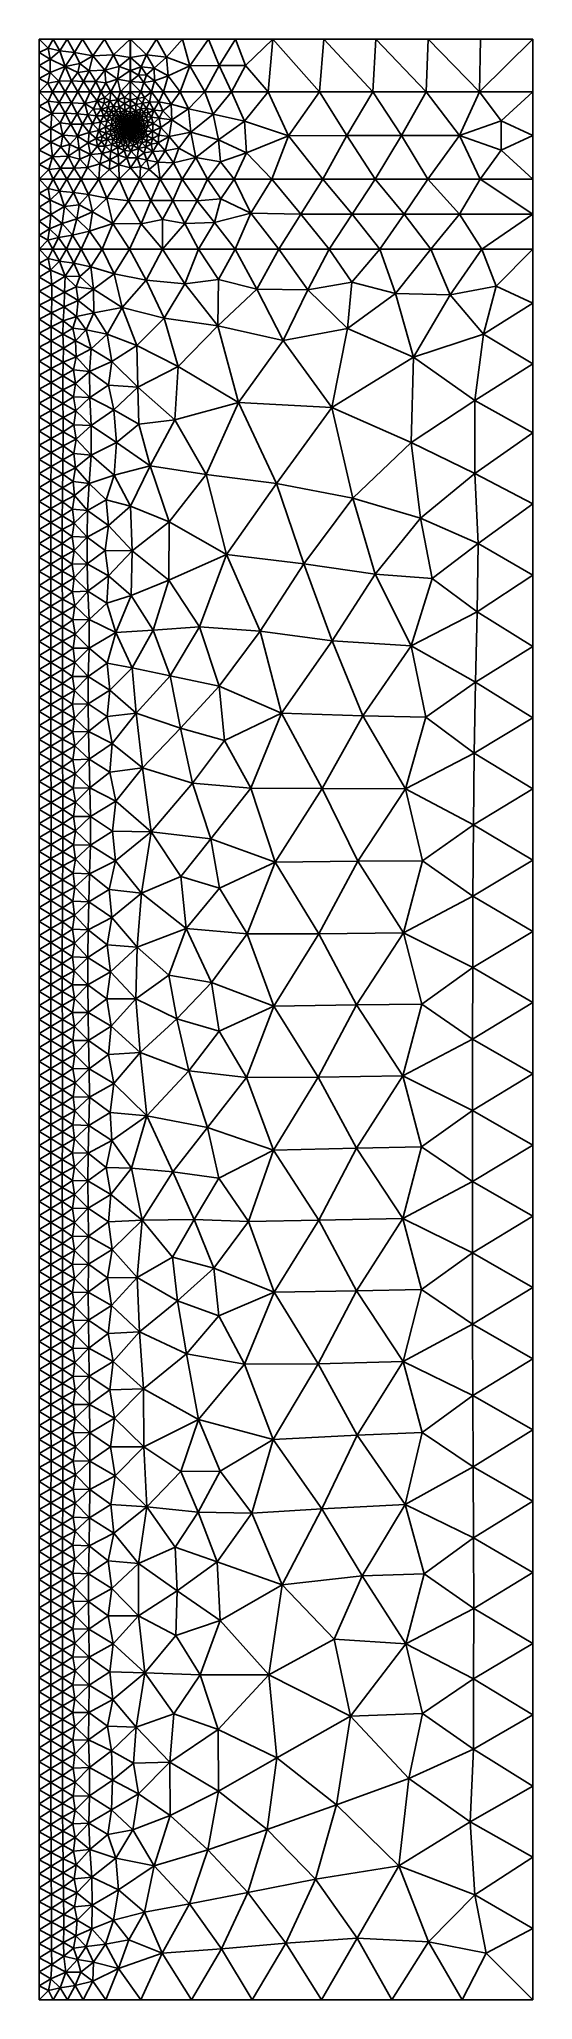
# Model space of a CAD drawing. Header units: metres. Extents: x 2 to 72, y -280 to 0.
import ezdxf

# ---------------------------------------------------------------- set-up
doc = ezdxf.new("R2010")
doc.units = ezdxf.units.M

msp = doc.modelspace()

# ---------------------------------------------------------------- linework, layer by layer
at = {"layer": 'layer', "color": 0}
for points in [[(2, 0), (2, -1.875), (3.3023, -1.27988)], [(3.98675, 0), (2, 0), (3.3023, -1.27988)], [(4.93683, -1.65715), (3.98675, 0), (3.3023, -1.27988)], [(5.9735, 0), (3.98675, 0), (4.93683, -1.65715)], [(7.04373, -1.90145), (5.9735, 0), (4.93683, -1.65715)], [(8.16749, 0), (5.9735, 0), (7.04373, -1.90145)], [(9.63883, -2.36248), (8.16749, 0), (7.04373, -1.90145)], [(11.3183, 0), (8.16749, 0), (9.63883, -2.36248)], [(12.6271, -2.21626), (11.3183, 0), (9.63883, -2.36248)], [(15, 0), (11.3183, 0), (12.6271, -2.21626)], [(15, -2.62355), (15, 0), (12.6271, -2.21626)], [(15.05, 0), (15.05, -2.62355), (17.3306, -2.21402)], [(18.7545, 0), (15.05, 0), (17.3306, -2.21402)], [(20.158, -2.56334), (18.7545, 0), (17.3306, -2.21402)], [(22.4591, 0), (18.7545, 0), (20.158, -2.56334)], [(23.5299, -3.79316), (22.4591, 0), (20.158, -2.56334)], [(26.1636, 0), (22.4591, 0), (23.5299, -3.79316)], [(27.7133, -3.75706), (26.1636, 0), (23.5299, -3.79316)], [(30.0133, 0), (26.1636, 0), (27.7133, -3.75706)], [(31.4598, -3.75139), (30.0133, 0), (27.7133, -3.75706)], [(35.388, 0), (30.0133, 0), (31.4598, -3.75139)], [(31.4598, -3.75139), (34.714, -7.5), (35.388, 0)], [(34.714, -7.5), (42.0468, -7.5), (35.388, 0)], [(42.6503, 0), (35.388, 0), (42.0468, -7.5)], [(42.0468, -7.5), (49.6376, -7.5), (42.6503, 0)], [(50.0918, 0), (42.6503, 0), (49.6376, -7.5)], [(49.6376, -7.5), (57.2537, -7.5), (50.0918, 0)], [(57.5573, 0), (50.0918, 0), (57.2537, -7.5)], [(57.2537, -7.5), (64.8768, -7.5), (57.5573, 0)], [(65.0286, 0), (57.5573, 0), (64.8768, -7.5)], [(64.8768, -7.5), (72.5, -7.5), (72.5, 0)], [(72.5, 0), (65.0286, 0), (64.8768, -7.5)], [(3.3023, -1.27988), (2, -1.875), (3.5879, -2.86727)], [(2, -1.875), (2, -3.75), (3.5879, -2.86727)], [(3.3023, -1.27988), (3.5879, -2.86727), (4.93683, -1.65715)], [(4.93683, -1.65715), (3.5879, -2.86727), (5.73075, -3.91319)], [(7.04373, -1.90145), (4.93683, -1.65715), (5.73075, -3.91319)], [(7.81374, -3.4854), (7.04373, -1.90145), (5.73075, -3.91319)], [(9.63883, -2.36248), (7.04373, -1.90145), (7.81374, -3.4854)], [(9.63883, -2.36248), (7.81374, -3.4854), (9.1291, -4.51495)], [(11.3716, -4.42177), (9.63883, -2.36248), (9.1291, -4.51495)], [(12.6271, -2.21626), (9.63883, -2.36248), (11.3716, -4.42177)], [(13.4328, -3.89118), (12.6271, -2.21626), (11.3716, -4.42177)], [(13.4328, -3.89118), (15, -2.62355), (12.6271, -2.21626)], [(15, -4.47112), (15, -2.62355), (13.4328, -3.89118)], [(17.3306, -2.21402), (15.05, -2.62355), (16.5666, -3.94372)], [(15.05, -2.62355), (15.05, -4.47112), (16.5666, -3.94372)], [(17.3306, -2.21402), (16.5666, -3.94372), (18.4042, -4.1535)], [(20.158, -2.56334), (17.3306, -2.21402), (18.4042, -4.1535)], [(18.4042, -4.1535), (20.421, -5.2399), (20.158, -2.56334)], [(20.421, -5.2399), (23.5299, -3.79316), (20.158, -2.56334)], [(3.5879, -2.86727), (2, -3.75), (3.5586, -4.73175)], [(2, -3.75), (2, -5.625), (3.5586, -4.73175)], [(3.5586, -4.73175), (2, -5.625), (3.24609, -6.26545)], [(3.5586, -4.73175), (3.24609, -6.26545), (4.78872, -5.9757)], [(3.5879, -2.86727), (3.5586, -4.73175), (5.73075, -3.91319)], [(5.73075, -3.91319), (3.5586, -4.73175), (4.78872, -5.9757)], [(4.78872, -5.9757), (6.60005, -5.95065), (5.73075, -3.91319)], [(5.73075, -3.91319), (7.52408, -4.77616), (7.81374, -3.4854)], [(5.73075, -3.91319), (6.60005, -5.95065), (7.52408, -4.77616)], [(6.60005, -5.95065), (8.34688, -6.04426), (7.52408, -4.77616)], [(7.52408, -4.77616), (9.1291, -4.51495), (7.81374, -3.4854)], [(7.52408, -4.77616), (8.34688, -6.04426), (9.1291, -4.51495)], [(8.34688, -6.04426), (10.0746, -6.0343), (9.1291, -4.51495)], [(9.1291, -4.51495), (10.0746, -6.0343), (11.3716, -4.42177)], [(10.0746, -6.0343), (11.5277, -6.235), (11.3716, -4.42177)], [(13.1645, -5.72399), (13.4328, -3.89118), (11.3716, -4.42177)], [(11.5277, -6.235), (13.1645, -5.72399), (11.3716, -4.42177)], [(13.1645, -5.72399), (15, -4.47112), (13.4328, -3.89118)], [(15, -6.04992), (15, -4.47112), (13.1645, -5.72399)], [(16.5666, -3.94372), (15.05, -4.47112), (16.1972, -5.1435)], [(15.05, -4.47112), (15.05, -6.04992), (16.1972, -5.1435)], [(16.1972, -5.1435), (15.05, -6.04992), (16.9457, -6.19886)], [(16.5666, -3.94372), (16.1972, -5.1435), (17.3435, -5.06679)], [(16.1972, -5.1435), (16.9457, -6.19886), (17.3435, -5.06679)], [(18.4042, -4.1535), (16.5666, -3.94372), (17.3435, -5.06679)], [(16.9457, -6.19886), (18.4909, -5.94184), (17.3435, -5.06679)], [(17.3435, -5.06679), (18.4909, -5.94184), (18.4042, -4.1535)], [(18.4909, -5.94184), (20.421, -5.2399), (18.4042, -4.1535)], [(18.4909, -5.94184), (19.7756, -7.5), (20.421, -5.2399)], [(19.7756, -7.5), (22.1375, -7.5), (20.421, -5.2399)], [(20.421, -5.2399), (22.1375, -7.5), (23.5299, -3.79316)], [(22.1375, -7.5), (25.6373, -7.5), (23.5299, -3.79316)], [(23.5299, -3.79316), (25.6373, -7.5), (27.7133, -3.75706)], [(25.6373, -7.5), (29.4702, -7.5), (27.7133, -3.75706)], [(27.7133, -3.75706), (29.4702, -7.5), (31.4598, -3.75139)], [(29.4702, -7.5), (34.714, -7.5), (31.4598, -3.75139)], [(2, -5.625), (2, -7.5), (3.24609, -6.26545)], [(2, -7.5), (3.88468, -7.5), (3.24609, -6.26545)], [(2, -7.5), (2, -9.58333), (3.29939, -8.84698)], [(3.88468, -7.5), (2, -7.5), (3.29939, -8.84698)], [(3.24609, -6.26545), (3.88468, -7.5), (4.78872, -5.9757)], [(4.83064, -9.02399), (3.88468, -7.5), (3.29939, -8.84698)], [(3.88468, -7.5), (5.71421, -7.5), (4.78872, -5.9757)], [(5.71421, -7.5), (3.88468, -7.5), (4.83064, -9.02399)], [(4.78872, -5.9757), (5.71421, -7.5), (6.60005, -5.95065)], [(6.61308, -9.07623), (5.71421, -7.5), (4.83064, -9.02399)], [(5.71421, -7.5), (7.49691, -7.5), (6.60005, -5.95065)], [(7.49691, -7.5), (5.71421, -7.5), (6.61308, -9.07623)], [(6.60005, -5.95065), (7.49691, -7.5), (8.34688, -6.04426)], [(8.53335, -9.18434), (7.49691, -7.5), (6.61308, -9.07623)], [(7.49691, -7.5), (9.25757, -7.5), (8.34688, -6.04426)], [(9.25757, -7.5), (7.49691, -7.5), (8.53335, -9.18434)], [(8.34688, -6.04426), (9.25757, -7.5), (10.0746, -6.0343)], [(10.2555, -8.79515), (9.25757, -7.5), (8.53335, -9.18434)], [(9.25757, -7.5), (10.8139, -7.5), (10.0746, -6.0343)], [(10.8139, -7.5), (9.25757, -7.5), (10.2555, -8.79515)], [(10.0746, -6.0343), (10.8139, -7.5), (11.5277, -6.235)], [(11.3206, -8.34627), (10.8139, -7.5), (10.2555, -8.79515)], [(11.3206, -8.34627), (10.2555, -8.79515), (11.2546, -9.12268)], [(10.8139, -7.5), (12.2124, -7.5), (11.5277, -6.235)], [(12.2124, -7.5), (10.8139, -7.5), (11.3206, -8.34627)], [(12.0667, -8.81352), (11.3206, -8.34627), (11.2546, -9.12268)], [(12.2124, -7.5), (11.3206, -8.34627), (12.0667, -8.81352)], [(11.5277, -6.235), (12.2124, -7.5), (13.1645, -5.72399)], [(13.1997, -8.65807), (12.2124, -7.5), (12.0667, -8.81352)], [(12.2124, -7.5), (13.6062, -7.5), (13.1645, -5.72399)], [(13.6062, -7.5), (12.2124, -7.5), (13.1997, -8.65807)], [(13.1645, -5.72399), (13.6062, -7.5), (15, -6.04992)], [(14.2, -8.31229), (13.6062, -7.5), (13.1997, -8.65807)], [(14.1933, -9.19866), (14.2, -8.31229), (13.1997, -8.65807)], [(13.6062, -7.5), (15, -7.5), (15, -6.04992)], [(15, -7.5), (13.6062, -7.5), (14.2, -8.31229)], [(14.1933, -9.19866), (15, -8.7066), (14.2, -8.31229)], [(15, -8.7066), (15, -7.5), (14.2, -8.31229)], [(15.05, -6.04992), (15.05, -7.5), (16.5349, -7.5)], [(15.05, -6.04992), (16.5349, -7.5), (16.9457, -6.19886)], [(15.05, -7.5), (15.05, -8.7066), (16.0483, -8.41389)], [(16.5349, -7.5), (15.05, -7.5), (16.0483, -8.41389)], [(17.0319, -8.30216), (16.5349, -7.5), (16.0483, -8.41389)], [(17.0319, -8.30216), (16.0483, -8.41389), (16.7621, -9.13226)], [(16.5349, -7.5), (18.0363, -7.5), (16.9457, -6.19886)], [(18.0363, -7.5), (16.5349, -7.5), (17.0319, -8.30216)], [(17.7757, -8.97107), (17.0319, -8.30216), (16.7621, -9.13226)], [(16.9457, -6.19886), (18.0363, -7.5), (18.4909, -5.94184)], [(18.0363, -7.5), (17.0319, -8.30216), (17.7757, -8.97107)], [(19.0807, -8.93143), (18.0363, -7.5), (17.7757, -8.97107)], [(18.0363, -7.5), (19.7756, -7.5), (18.4909, -5.94184)], [(19.7756, -7.5), (18.0363, -7.5), (19.0807, -8.93143)], [(20.8267, -9.27015), (19.7756, -7.5), (19.0807, -8.93143)], [(22.1375, -7.5), (19.7756, -7.5), (20.8267, -9.27015)], [(23.3421, -9.96294), (22.1375, -7.5), (20.8267, -9.27015)], [(25.6373, -7.5), (22.1375, -7.5), (23.3421, -9.96294)], [(26.8404, -10.7215), (25.6373, -7.5), (23.3421, -9.96294)], [(29.4702, -7.5), (25.6373, -7.5), (26.8404, -10.7215)], [(31.3076, -11.6931), (29.4702, -7.5), (26.8404, -10.7215)], [(34.714, -7.5), (29.4702, -7.5), (31.3076, -11.6931)], [(37.6158, -13.8124), (34.714, -7.5), (31.3076, -11.6931)], [(42.0468, -7.5), (34.714, -7.5), (37.6158, -13.8124)], [(45.9229, -13.7606), (42.0468, -7.5), (37.6158, -13.8124)], [(49.6376, -7.5), (42.0468, -7.5), (45.9229, -13.7606)], [(53.7241, -13.7516), (49.6376, -7.5), (45.9229, -13.7606)], [(57.2537, -7.5), (49.6376, -7.5), (53.7241, -13.7516)], [(62.0461, -13.7494), (57.2537, -7.5), (53.7241, -13.7516)], [(64.8768, -7.5), (57.2537, -7.5), (62.0461, -13.7494)], [(67.9847, -11.666), (64.8768, -7.5), (62.0461, -13.7494)], [(72.5, -7.5), (64.8768, -7.5), (67.9847, -11.666)], [(72.5, -13.75), (72.5, -7.5), (67.9847, -11.666)], [(3.29939, -8.84698), (2, -9.58333), (3.78165, -10.6276)], [(2, -9.58333), (2, -11.6667), (3.78165, -10.6276)], [(3.78165, -10.6276), (2, -11.6667), (3.64175, -12.7308)], [(3.29939, -8.84698), (3.78165, -10.6276), (4.83064, -9.02399)], [(3.78165, -10.6276), (3.64175, -12.7308), (5.00645, -11.9553)], [(4.83064, -9.02399), (3.78165, -10.6276), (5.69338, -10.5842)], [(3.78165, -10.6276), (5.00645, -11.9553), (5.69338, -10.5842)], [(6.61308, -9.07623), (4.83064, -9.02399), (5.69338, -10.5842)], [(5.69338, -10.5842), (5.00645, -11.9553), (6.5254, -12.144)], [(7.41529, -10.6588), (6.61308, -9.07623), (5.69338, -10.5842)], [(7.41529, -10.6588), (5.69338, -10.5842), (6.5254, -12.144)], [(7.41529, -10.6588), (6.5254, -12.144), (8.1867, -12.1379)], [(8.53335, -9.18434), (6.61308, -9.07623), (7.41529, -10.6588)], [(8.53335, -9.18434), (7.41529, -10.6588), (8.94663, -10.8159)], [(8.94663, -10.8159), (7.41529, -10.6588), (8.1867, -12.1379)], [(8.94663, -10.8159), (8.1867, -12.1379), (9.62446, -12.0238)], [(10.2555, -8.79515), (8.53335, -9.18434), (9.75381, -9.9411)], [(9.75381, -9.9411), (8.53335, -9.18434), (8.94663, -10.8159)], [(9.75381, -9.9411), (8.94663, -10.8159), (10.1865, -10.93)], [(10.1865, -10.93), (8.94663, -10.8159), (9.62446, -12.0238)], [(10.1865, -10.93), (9.62446, -12.0238), (10.7781, -11.8604)], [(10.2555, -8.79515), (9.75381, -9.9411), (10.8576, -9.97086)], [(10.8576, -9.97086), (9.75381, -9.9411), (10.1865, -10.93)], [(10.8576, -9.97086), (10.1865, -10.93), (11.1804, -10.9533)], [(11.1804, -10.9533), (10.1865, -10.93), (10.7781, -11.8604)], [(11.2546, -9.12268), (10.2555, -8.79515), (10.8576, -9.97086)], [(11.1804, -10.9533), (10.7781, -11.8604), (11.6922, -11.6637)], [(11.7818, -9.68498), (11.2546, -9.12268), (10.8576, -9.97086)], [(11.7818, -9.68498), (10.8576, -9.97086), (11.6101, -10.3614)], [(10.8576, -9.97086), (11.1804, -10.9533), (11.6101, -10.3614)], [(11.6101, -10.3614), (11.1804, -10.9533), (11.9708, -10.9268)], [(11.9708, -10.9268), (11.1804, -10.9533), (11.6922, -11.6637)], [(12.0667, -8.81352), (11.2546, -9.12268), (11.7818, -9.68498)], [(12.272, -10.2767), (11.7818, -9.68498), (11.6101, -10.3614)], [(12.272, -10.2767), (11.6101, -10.3614), (11.9708, -10.9268)], [(11.9708, -10.9268), (11.6922, -11.6637), (12.4242, -11.4685)], [(12.6324, -9.57017), (12.0667, -8.81352), (11.7818, -9.68498)], [(12.6324, -9.57017), (11.7818, -9.68498), (12.272, -10.2767)], [(12.6493, -10.8474), (12.272, -10.2767), (11.9708, -10.9268)], [(12.6493, -10.8474), (11.9708, -10.9268), (12.4242, -11.4685)], [(13.1997, -8.65807), (12.0667, -8.81352), (12.6324, -9.57017)], [(12.985, -10.2801), (12.6324, -9.57017), (12.272, -10.2767)], [(12.985, -10.2801), (12.272, -10.2767), (12.6493, -10.8474)], [(13.003, -11.3032), (12.6493, -10.8474), (12.4242, -11.4685)], [(13.4857, -9.71438), (13.1997, -8.65807), (12.6324, -9.57017)], [(13.4857, -9.71438), (12.6324, -9.57017), (12.985, -10.2801)], [(13.2349, -10.8412), (12.985, -10.2801), (12.6493, -10.8474)], [(13.2349, -10.8412), (12.6493, -10.8474), (13.003, -11.3032)], [(13.6277, -10.441), (13.4857, -9.71438), (12.985, -10.2801)], [(13.6277, -10.441), (12.985, -10.2801), (13.2349, -10.8412)], [(13.4159, -11.2236), (13.2349, -10.8412), (13.003, -11.3032)], [(13.4857, -9.71438), (14.1933, -9.19866), (13.1997, -8.65807)], [(13.7104, -10.9679), (13.6277, -10.441), (13.2349, -10.8412)], [(13.4159, -11.2236), (13.7104, -10.9679), (13.2349, -10.8412)], [(13.7502, -11.4036), (13.7104, -10.9679), (13.4159, -11.2236)], [(14.2703, -10.1445), (14.1933, -9.19866), (13.4857, -9.71438)], [(14.2703, -10.1445), (13.4857, -9.71438), (13.6277, -10.441)], [(14.0609, -10.7099), (14.2703, -10.1445), (13.6277, -10.441)], [(13.7104, -10.9679), (14.0609, -10.7099), (13.6277, -10.441)], [(14.1625, -11.1925), (14.0609, -10.7099), (13.7104, -10.9679)], [(14.1625, -11.1925), (13.7104, -10.9679), (13.7502, -11.4036)], [(14.0799, -11.6242), (14.1625, -11.1925), (13.7502, -11.4036)], [(14.5201, -10.8104), (14.2703, -10.1445), (14.0609, -10.7099)], [(14.1625, -11.1925), (14.5201, -10.8104), (14.0609, -10.7099)], [(14.3798, -11.5358), (14.1625, -11.1925), (14.0799, -11.6242)], [(14.6233, -11.302), (14.5201, -10.8104), (14.1625, -11.1925)], [(14.3798, -11.5358), (14.6233, -11.302), (14.1625, -11.1925)], [(15, -9.65862), (15, -8.7066), (14.1933, -9.19866)], [(14.2703, -10.1445), (15, -9.65862), (14.1933, -9.19866)], [(15, -10.4802), (15, -9.65862), (14.2703, -10.1445)], [(14.5201, -10.8104), (15, -10.4802), (14.2703, -10.1445)], [(15, -11.0352), (15, -10.4802), (14.5201, -10.8104)], [(14.6233, -11.302), (15, -11.0352), (14.5201, -10.8104)], [(15, -11.5079), (15, -11.0352), (14.6233, -11.302)], [(16.0483, -8.41389), (15.05, -8.7066), (15.8611, -9.34236)], [(15.05, -8.7066), (15.05, -9.65862), (15.8611, -9.34236)], [(15.8611, -9.34236), (15.05, -9.65862), (15.7485, -10.2197)], [(15.05, -9.65862), (15.05, -10.4802), (15.7485, -10.2197)], [(15.7485, -10.2197), (15.05, -10.4802), (15.5017, -10.8175)], [(15.05, -10.4802), (15.05, -11.0352), (15.5017, -10.8175)], [(15.5017, -10.8175), (15.05, -11.0352), (15.4207, -11.2909)], [(15.05, -11.0352), (15.05, -11.5079), (15.4207, -11.2909)], [(15.5017, -10.8175), (15.4207, -11.2909), (15.8124, -11.1355)], [(15.8124, -11.1355), (15.4207, -11.2909), (15.7259, -11.5257)], [(15.7485, -10.2197), (15.5017, -10.8175), (15.9249, -10.7517)], [(15.9249, -10.7517), (15.5017, -10.8175), (15.8124, -11.1355)], [(15.8124, -11.1355), (15.7259, -11.5257), (16.0827, -11.4073)], [(15.8611, -9.34236), (15.7485, -10.2197), (16.5057, -9.9295)], [(16.5057, -9.9295), (15.7485, -10.2197), (16.3426, -10.5665)], [(15.7485, -10.2197), (15.9249, -10.7517), (16.3426, -10.5665)], [(15.9249, -10.7517), (15.8124, -11.1355), (16.2141, -11.031)], [(16.2141, -11.031), (15.8124, -11.1355), (16.0827, -11.4073)], [(16.0483, -8.41389), (15.8611, -9.34236), (16.7621, -9.13226)], [(16.7621, -9.13226), (15.8611, -9.34236), (16.5057, -9.9295)], [(16.3426, -10.5665), (15.9249, -10.7517), (16.2141, -11.031)], [(16.2141, -11.031), (16.0827, -11.4073), (16.4299, -11.3355)], [(16.3426, -10.5665), (16.2141, -11.031), (16.6799, -11.0066)], [(16.6799, -11.0066), (16.2141, -11.031), (16.4299, -11.3355)], [(16.5057, -9.9295), (16.3426, -10.5665), (16.966, -10.4872)], [(16.966, -10.4872), (16.3426, -10.5665), (16.6799, -11.0066)], [(16.6799, -11.0066), (16.4299, -11.3355), (16.8263, -11.5664)], [(16.7621, -9.13226), (16.5057, -9.9295), (17.3404, -9.85638)], [(17.3404, -9.85638), (16.5057, -9.9295), (16.966, -10.4872)], [(16.966, -10.4872), (16.6799, -11.0066), (17.2809, -11.0705)], [(17.2809, -11.0705), (16.6799, -11.0066), (16.8263, -11.5664)], [(17.7757, -8.97107), (16.7621, -9.13226), (17.3404, -9.85638)], [(17.5014, -11.7363), (17.2809, -11.0705), (16.8263, -11.5664)], [(17.6112, -10.5292), (17.3404, -9.85638), (16.966, -10.4872)], [(17.6112, -10.5292), (16.966, -10.4872), (17.2809, -11.0705)], [(18.0385, -11.1298), (17.6112, -10.5292), (17.2809, -11.0705)], [(17.5014, -11.7363), (18.0385, -11.1298), (17.2809, -11.0705)], [(18.3826, -10.1275), (17.7757, -8.97107), (17.3404, -9.85638)], [(18.3826, -10.1275), (17.3404, -9.85638), (17.6112, -10.5292)], [(18.296, -12.0547), (18.0385, -11.1298), (17.5014, -11.7363)], [(18.0385, -11.1298), (18.3826, -10.1275), (17.6112, -10.5292)], [(19.0807, -8.93143), (17.7757, -8.97107), (18.3826, -10.1275)], [(19.1244, -11.271), (18.3826, -10.1275), (18.0385, -11.1298)], [(19.1244, -11.271), (18.0385, -11.1298), (18.296, -12.0547)], [(19.678, -10.2202), (19.0807, -8.93143), (18.3826, -10.1275)], [(19.678, -10.2202), (18.3826, -10.1275), (19.1244, -11.271)], [(20.8267, -9.27015), (19.0807, -8.93143), (19.678, -10.2202)], [(20.9416, -11.5027), (19.678, -10.2202), (19.1244, -11.271)], [(20.9416, -11.5027), (20.8267, -9.27015), (19.678, -10.2202)], [(23.3421, -9.96294), (20.8267, -9.27015), (20.9416, -11.5027)], [(23.3421, -9.96294), (20.9416, -11.5027), (23.668, -13.2806)], [(26.8404, -10.7215), (23.3421, -9.96294), (23.668, -13.2806)], [(27.6161, -14.3923), (26.8404, -10.7215), (23.668, -13.2806)], [(31.3076, -11.6931), (26.8404, -10.7215), (27.6161, -14.3923)], [(2, -11.6667), (2, -13.75), (3.64175, -12.7308)], [(3.64175, -12.7308), (2, -13.75), (3.67067, -14.6969)], [(2, -13.75), (2, -15.8333), (3.67067, -14.6969)], [(5.00645, -11.9553), (3.64175, -12.7308), (5.39269, -13.6852)], [(3.64175, -12.7308), (3.67067, -14.6969), (5.39269, -13.6852)], [(5.39269, -13.6852), (3.67067, -14.6969), (5.08763, -15.3842)], [(5.00645, -11.9553), (5.39269, -13.6852), (6.5254, -12.144)], [(5.39269, -13.6852), (5.08763, -15.3842), (6.35183, -15.0491)], [(6.5254, -12.144), (5.39269, -13.6852), (7.4711, -13.8305)], [(5.39269, -13.6852), (6.35183, -15.0491), (7.4711, -13.8305)], [(6.35183, -15.0491), (7.6849, -15.6573), (7.4711, -13.8305)], [(8.1867, -12.1379), (6.5254, -12.144), (7.4711, -13.8305)], [(8.1867, -12.1379), (7.4711, -13.8305), (9.15574, -13.3376)], [(7.4711, -13.8305), (9.01587, -14.792), (9.15574, -13.3376)], [(7.4711, -13.8305), (7.6849, -15.6573), (9.01587, -14.792)], [(9.62446, -12.0238), (8.1867, -12.1379), (9.15574, -13.3376)], [(9.15574, -13.3376), (9.01587, -14.792), (10.1398, -14.1667)], [(9.62446, -12.0238), (9.15574, -13.3376), (10.5162, -13.0426)], [(10.5162, -13.0426), (9.15574, -13.3376), (10.1398, -14.1667)], [(10.7781, -11.8604), (9.62446, -12.0238), (10.5162, -13.0426)], [(10.5162, -13.0426), (10.1398, -14.1667), (10.9481, -13.9179)], [(10.1398, -14.1667), (10.9029, -14.5969), (10.9481, -13.9179)], [(10.7781, -11.8604), (10.5162, -13.0426), (11.4898, -12.5356)], [(11.4898, -12.5356), (10.5162, -13.0426), (11.5017, -13.4183)], [(11.5017, -13.4183), (10.5162, -13.0426), (10.9481, -13.9179)], [(11.6922, -11.6637), (10.7781, -11.8604), (11.4898, -12.5356)], [(10.9029, -14.5969), (11.7036, -14.3187), (10.9481, -13.9179)], [(10.9481, -13.9179), (11.7036, -14.3187), (11.5017, -13.4183)], [(11.6922, -11.6637), (11.4898, -12.5356), (12.324, -12.2345)], [(12.324, -12.2345), (11.4898, -12.5356), (12.1456, -12.9801)], [(11.4898, -12.5356), (11.5017, -13.4183), (12.1456, -12.9801)], [(11.5017, -13.4183), (12.2441, -13.6794), (12.1456, -12.9801)], [(11.7036, -14.3187), (12.2441, -13.6794), (11.5017, -13.4183)], [(12.4242, -11.4685), (11.6922, -11.6637), (12.324, -12.2345)], [(11.7036, -14.3187), (12.554, -14.3072), (12.2441, -13.6794)], [(12.324, -12.2345), (12.1456, -12.9801), (12.6444, -12.7513)], [(12.6444, -12.7513), (12.1456, -12.9801), (12.6968, -13.2476)], [(12.1456, -12.9801), (12.2441, -13.6794), (12.6968, -13.2476)], [(12.2441, -13.6794), (12.8758, -13.7872), (12.6968, -13.2476)], [(12.2441, -13.6794), (12.554, -14.3072), (12.8758, -13.7872)], [(12.9138, -11.8453), (12.4242, -11.4685), (12.324, -12.2345)], [(12.9759, -12.3943), (12.9138, -11.8453), (12.324, -12.2345)], [(12.324, -12.2345), (12.6444, -12.7513), (12.9759, -12.3943)], [(12.9138, -11.8453), (13.003, -11.3032), (12.4242, -11.4685)], [(12.554, -14.3072), (13.1692, -14.2639), (12.8758, -13.7872)], [(13.0923, -12.8981), (12.9759, -12.3943), (12.6444, -12.7513)], [(12.6444, -12.7513), (12.6968, -13.2476), (13.0923, -12.8981)], [(12.6968, -13.2476), (13.2104, -13.3795), (13.0923, -12.8981)], [(12.8758, -13.7872), (13.2104, -13.3795), (12.6968, -13.2476)], [(12.8758, -13.7872), (13.4008, -13.8298), (13.2104, -13.3795)], [(12.8758, -13.7872), (13.1692, -14.2639), (13.4008, -13.8298)], [(13.3706, -11.6085), (13.003, -11.3032), (12.9138, -11.8453)], [(13.3864, -12.0721), (13.3706, -11.6085), (12.9138, -11.8453)], [(13.3864, -12.0721), (12.9138, -11.8453), (12.9759, -12.3943)], [(13.5091, -12.5718), (13.3864, -12.0721), (12.9759, -12.3943)], [(13.5091, -12.5718), (12.9759, -12.3943), (13.0923, -12.8981)], [(13.3706, -11.6085), (13.4159, -11.2236), (13.003, -11.3032)], [(13.5091, -12.5718), (13.0923, -12.8981), (13.5372, -13.0471)], [(13.0923, -12.8981), (13.2104, -13.3795), (13.5372, -13.0471)], [(13.1692, -14.2639), (13.6015, -14.1974), (13.4008, -13.8298)], [(13.2104, -13.3795), (13.6688, -13.4639), (13.5372, -13.0471)], [(13.2104, -13.3795), (13.4008, -13.8298), (13.6688, -13.4639)], [(13.7502, -11.4036), (13.4159, -11.2236), (13.3706, -11.6085)], [(13.7456, -11.814), (13.7502, -11.4036), (13.3706, -11.6085)], [(13.7456, -11.814), (13.3706, -11.6085), (13.3864, -12.0721)], [(13.8033, -12.2093), (13.7456, -11.814), (13.3864, -12.0721)], [(13.8033, -12.2093), (13.3864, -12.0721), (13.5091, -12.5718)], [(13.4008, -13.8298), (13.892, -13.8776), (13.6688, -13.4639)], [(13.4008, -13.8298), (13.6015, -14.1974), (13.892, -13.8776)], [(13.9718, -12.559), (13.8033, -12.2093), (13.5091, -12.5718)], [(13.9718, -12.559), (13.5091, -12.5718), (13.8033, -12.8321)], [(13.8033, -12.8321), (13.5091, -12.5718), (13.5372, -13.0471)], [(13.8033, -12.8321), (13.5372, -13.0471), (13.9537, -13.1433)], [(13.5372, -13.0471), (13.6688, -13.4639), (13.9537, -13.1433)], [(13.6015, -14.1974), (13.944, -14.3134), (13.892, -13.8776)], [(13.6688, -13.4639), (14.0284, -13.5029), (13.9537, -13.1433)], [(13.6688, -13.4639), (13.892, -13.8776), (14.0284, -13.5029)], [(14.0799, -11.6242), (13.7502, -11.4036), (13.7456, -11.814)], [(14.0755, -11.9752), (14.0799, -11.6242), (13.7456, -11.814)], [(14.0755, -11.9752), (13.7456, -11.814), (13.8033, -12.2093)], [(14.1313, -12.2744), (14.0755, -11.9752), (13.8033, -12.2093)], [(14.1313, -12.2744), (13.8033, -12.2093), (13.9718, -12.559)], [(14.0519, -12.8469), (13.9718, -12.559), (13.8033, -12.8321)], [(13.9537, -13.1433), (14.0519, -12.8469), (13.8033, -12.8321)], [(14.0284, -13.5029), (13.892, -13.8776), (14.3001, -13.7067)], [(13.892, -13.8776), (14.3071, -14.1217), (14.3001, -13.7067)], [(13.892, -13.8776), (13.944, -14.3134), (14.3071, -14.1217)], [(14.2604, -12.9958), (14.0519, -12.8469), (13.9537, -13.1433)], [(14.3293, -13.3224), (14.2604, -12.9958), (13.9537, -13.1433)], [(13.9537, -13.1433), (14.0284, -13.5029), (14.3293, -13.3224)], [(14.2352, -12.4779), (14.1313, -12.2744), (13.9718, -12.559)], [(14.2746, -12.7139), (14.2352, -12.4779), (13.9718, -12.559)], [(14.2746, -12.7139), (13.9718, -12.559), (14.0519, -12.8469)], [(14.0284, -13.5029), (14.3001, -13.7067), (14.3293, -13.3224)], [(14.2604, -12.9958), (14.2746, -12.7139), (14.0519, -12.8469)], [(14.3522, -11.8318), (14.0799, -11.6242), (14.0755, -11.9752)], [(14.333, -12.1063), (14.3522, -11.8318), (14.0755, -11.9752)], [(14.333, -12.1063), (14.0755, -11.9752), (14.1313, -12.2744)], [(14.3522, -11.8318), (14.3798, -11.5358), (14.0799, -11.6242)], [(14.3675, -12.3275), (14.333, -12.1063), (14.1313, -12.2744)], [(14.3675, -12.3275), (14.1313, -12.2744), (14.2352, -12.4779)], [(14.4359, -12.5282), (14.3675, -12.3275), (14.2352, -12.4779)], [(14.2746, -12.7139), (14.4359, -12.5282), (14.2352, -12.4779)], [(14.4432, -12.8782), (14.2746, -12.7139), (14.2604, -12.9958)], [(14.5103, -13.0769), (14.4432, -12.8782), (14.2604, -12.9958)], [(14.5103, -13.0769), (14.2604, -12.9958), (14.3293, -13.3224)], [(14.5251, -12.7161), (14.4359, -12.5282), (14.2746, -12.7139)], [(14.5251, -12.7161), (14.2746, -12.7139), (14.4432, -12.8782)], [(14.3293, -13.3224), (14.3001, -13.7067), (14.5835, -13.544)], [(14.3001, -13.7067), (14.6561, -13.8658), (14.5835, -13.544)], [(14.3071, -14.1217), (14.6561, -13.8658), (14.3001, -13.7067)], [(14.3071, -14.1217), (14.7342, -14.2887), (14.6561, -13.8658)], [(14.6654, -13.2903), (14.5103, -13.0769), (14.3293, -13.3224)], [(14.6654, -13.2903), (14.3293, -13.3224), (14.5835, -13.544)], [(14.5603, -12.0239), (14.3522, -11.8318), (14.333, -12.1063)], [(14.5041, -12.2119), (14.5603, -12.0239), (14.333, -12.1063)], [(14.5041, -12.2119), (14.333, -12.1063), (14.3675, -12.3275)], [(14.6738, -11.7317), (14.3798, -11.5358), (14.3522, -11.8318)], [(14.5603, -12.0239), (14.6738, -11.7317), (14.3522, -11.8318)], [(14.5638, -12.3763), (14.5041, -12.2119), (14.3675, -12.3275)], [(14.4359, -12.5282), (14.5638, -12.3763), (14.3675, -12.3275)], [(14.6738, -11.7317), (14.6233, -11.302), (14.3798, -11.5358)], [(14.6494, -12.5598), (14.5638, -12.3763), (14.4359, -12.5282)], [(14.6494, -12.5598), (14.4359, -12.5282), (14.5251, -12.7161)], [(14.6471, -12.8949), (14.5251, -12.7161), (14.4432, -12.8782)], [(14.6471, -12.8949), (14.4432, -12.8782), (14.5103, -13.0769)], [(14.692, -12.2291), (14.5603, -12.0239), (14.5041, -12.2119)], [(14.692, -12.2291), (14.5041, -12.2119), (14.5638, -12.3763)], [(14.7131, -13.0816), (14.6471, -12.8949), (14.5103, -13.0769)], [(14.7131, -13.0816), (14.5103, -13.0769), (14.6654, -13.2903)], [(14.7016, -12.7261), (14.6494, -12.5598), (14.5251, -12.7161)], [(14.7016, -12.7261), (14.5251, -12.7161), (14.6471, -12.8949)], [(14.7994, -12.0369), (14.6738, -11.7317), (14.5603, -12.0239)], [(14.692, -12.2291), (14.7994, -12.0369), (14.5603, -12.0239)], [(14.7311, -12.4067), (14.692, -12.2291), (14.5638, -12.3763)], [(14.6494, -12.5598), (14.7311, -12.4067), (14.5638, -12.3763)], [(14.9608, -13.5295), (14.6654, -13.2903), (14.5835, -13.544)], [(14.6561, -13.8658), (14.9608, -13.5295), (14.5835, -13.544)], [(14.6738, -11.7317), (15, -11.5079), (14.6233, -11.302)], [(14.7858, -12.8257), (14.7016, -12.7261), (14.6471, -12.8949)], [(14.7858, -12.8257), (14.6471, -12.8949), (14.8498, -12.962)], [(14.8498, -12.962), (14.6471, -12.8949), (14.7131, -13.0816)], [(14.8141, -12.5302), (14.7311, -12.4067), (14.6494, -12.5598)], [(14.7728, -12.6351), (14.8141, -12.5302), (14.6494, -12.5598)], [(14.7728, -12.6351), (14.6494, -12.5598), (14.7016, -12.7261)], [(14.6561, -13.8658), (15.0481, -13.9914), (14.9608, -13.5295)], [(14.7342, -14.2887), (15.0481, -13.9914), (14.6561, -13.8658)], [(14.8904, -13.1845), (14.7131, -13.0816), (14.6654, -13.2903)], [(14.8904, -13.1845), (14.6654, -13.2903), (14.9608, -13.5295)], [(15, -11.8848), (15, -11.5079), (14.6738, -11.7317)], [(14.7994, -12.0369), (15, -11.8848), (14.6738, -11.7317)], [(14.8693, -12.2252), (14.7994, -12.0369), (14.692, -12.2291)], [(14.8118, -12.3254), (14.8693, -12.2252), (14.692, -12.2291)], [(14.8118, -12.3254), (14.692, -12.2291), (14.7311, -12.4067)], [(14.8278, -12.7256), (14.7728, -12.6351), (14.7016, -12.7261)], [(14.8278, -12.7256), (14.7016, -12.7261), (14.7858, -12.8257)], [(14.8498, -12.962), (14.7131, -13.0816), (14.8904, -13.1845)], [(14.8526, -12.4214), (14.8118, -12.3254), (14.7311, -12.4067)], [(14.8141, -12.5302), (14.8526, -12.4214), (14.7311, -12.4067)], [(14.7342, -14.2887), (15.1266, -14.3536), (15.0481, -13.9914)], [(14.8703, -12.6329), (14.8141, -12.5302), (14.7728, -12.6351)], [(14.8703, -12.6329), (14.7728, -12.6351), (14.8278, -12.7256)], [(14.9, -12.8195), (14.8278, -12.7256), (14.7858, -12.8257)], [(14.9, -12.8195), (14.7858, -12.8257), (14.8498, -12.962)], [(15, -12.1277), (15, -11.8848), (14.7994, -12.0369)], [(14.8693, -12.2252), (15, -12.1277), (14.7994, -12.0369)], [(14.9121, -12.3458), (14.8693, -12.2252), (14.8118, -12.3254)], [(14.8526, -12.4214), (14.9121, -12.3458), (14.8118, -12.3254)], [(14.9072, -12.4915), (14.8526, -12.4214), (14.8141, -12.5302)], [(14.9143, -12.5637), (14.9072, -12.4915), (14.8141, -12.5302)], [(14.9143, -12.5637), (14.8141, -12.5302), (14.8703, -12.6329)], [(14.9339, -12.7136), (14.8703, -12.6329), (14.8278, -12.7256)], [(14.9339, -12.7136), (14.8278, -12.7256), (14.9, -12.8195)], [(14.9825, -12.8988), (14.9, -12.8195), (14.8498, -12.962)], [(14.9825, -12.8988), (14.8498, -12.962), (15.0245, -13.0303)], [(15.0245, -13.0303), (14.8498, -12.962), (14.8904, -13.1845)], [(14.9389, -12.429), (14.9121, -12.3458), (14.8526, -12.4214)], [(14.9072, -12.4915), (14.9389, -12.429), (14.8526, -12.4214)], [(15, -12.2864), (15, -12.1277), (14.8693, -12.2252)], [(14.9121, -12.3458), (15, -12.2864), (14.8693, -12.2252)], [(14.9577, -12.6284), (14.9143, -12.5637), (14.8703, -12.6329)], [(14.9577, -12.6284), (14.8703, -12.6329), (14.9339, -12.7136)], [(15.0245, -13.0303), (14.8904, -13.1845), (15.1247, -13.212)], [(15.1247, -13.212), (14.8904, -13.1845), (14.9608, -13.5295)], [(15.0167, -12.7907), (14.9339, -12.7136), (14.9, -12.8195)], [(15.0167, -12.7907), (14.9, -12.8195), (14.9825, -12.8988)], [(14.9616, -12.4789), (14.9389, -12.429), (14.9072, -12.4915)], [(14.9619, -12.5251), (14.9616, -12.4789), (14.9072, -12.4915)], [(14.9619, -12.5251), (14.9072, -12.4915), (14.9143, -12.5637)], [(15, -12.3871), (15, -12.2864), (14.9121, -12.3458)], [(14.9389, -12.429), (15, -12.3871), (14.9121, -12.3458)], [(14.9744, -12.5728), (14.9619, -12.5251), (14.9143, -12.5637)], [(14.9744, -12.5728), (14.9143, -12.5637), (14.9577, -12.6284)], [(15.0279, -12.6838), (14.9577, -12.6284), (14.9339, -12.7136)], [(15.0279, -12.6838), (14.9339, -12.7136), (15.0167, -12.7907)], [(15, -12.4489), (15, -12.3871), (14.9389, -12.429)], [(14.9616, -12.4789), (15, -12.4489), (14.9389, -12.429)], [(15.0242, -12.6029), (14.9744, -12.5728), (14.9577, -12.6284)], [(15.0242, -12.6029), (14.9577, -12.6284), (15.0279, -12.6838)], [(15.1247, -13.212), (14.9608, -13.5295), (15.3438, -13.3887)], [(14.9608, -13.5295), (15.3714, -13.7446), (15.3438, -13.3887)], [(15.0481, -13.9914), (15.3714, -13.7446), (14.9608, -13.5295)], [(15, -12.5), (15, -12.4489), (14.9616, -12.4789)], [(15, -12.5), (14.9616, -12.4789), (14.9619, -12.5251)], [(15.0137, -12.5433), (15, -12.5), (14.9619, -12.5251)], [(15.0137, -12.5433), (14.9619, -12.5251), (14.9744, -12.5728)], [(15.0137, -12.5433), (14.9744, -12.5728), (15.0242, -12.6029)], [(15.0167, -12.7907), (14.9825, -12.8988), (15.1186, -12.8915)], [(15.1186, -12.8915), (14.9825, -12.8988), (15.0245, -13.0303)], [(15.05, -12.5), (15, -12.5), (15.0137, -12.5433)], [(15.05, -12.5), (15.0137, -12.5433), (15.0717, -12.5588)], [(15.0717, -12.5588), (15.0137, -12.5433), (15.0242, -12.6029)], [(15.1345, -12.7378), (15.0279, -12.6838), (15.0167, -12.7907)], [(15.1345, -12.7378), (15.0167, -12.7907), (15.1186, -12.8915)], [(15.0717, -12.5588), (15.0242, -12.6029), (15.0987, -12.6294)], [(15.0987, -12.6294), (15.0242, -12.6029), (15.0279, -12.6838)], [(15.1186, -12.8915), (15.0245, -13.0303), (15.1771, -13.0336)], [(15.1771, -13.0336), (15.0245, -13.0303), (15.1247, -13.212)], [(15.0987, -12.6294), (15.0279, -12.6838), (15.1345, -12.7378)], [(15.0481, -13.9914), (15.439, -14.1491), (15.3714, -13.7446)], [(15.1266, -14.3536), (15.439, -14.1491), (15.0481, -13.9914)], [(15.4207, -11.2909), (15.05, -11.5079), (15.3831, -11.7272)], [(15.05, -11.5079), (15.05, -11.8848), (15.3831, -11.7272)], [(15.3831, -11.7272), (15.05, -11.8848), (15.2691, -12.0496)], [(15.05, -11.8848), (15.05, -12.1277), (15.2691, -12.0496)], [(15.2691, -12.0496), (15.05, -12.1277), (15.1769, -12.2258)], [(15.05, -12.1277), (15.05, -12.2864), (15.1769, -12.2258)], [(15.1769, -12.2258), (15.05, -12.2864), (15.1418, -12.3578)], [(15.05, -12.2864), (15.05, -12.3871), (15.1418, -12.3578)], [(15.1418, -12.3578), (15.05, -12.3871), (15.0967, -12.4191)], [(15.05, -12.3871), (15.05, -12.4489), (15.0967, -12.4191)], [(15.0967, -12.4191), (15.05, -12.4489), (15.0996, -12.4683)], [(15.05, -12.4489), (15.05, -12.5), (15.0996, -12.4683)], [(15.0996, -12.4683), (15.05, -12.5), (15.1033, -12.516)], [(15.1033, -12.516), (15.05, -12.5), (15.0717, -12.5588)], [(15.1033, -12.516), (15.0717, -12.5588), (15.1404, -12.561)], [(15.1404, -12.561), (15.0717, -12.5588), (15.0987, -12.6294)], [(15.1418, -12.3578), (15.0967, -12.4191), (15.143, -12.434)], [(15.0967, -12.4191), (15.0996, -12.4683), (15.143, -12.434)], [(15.1404, -12.561), (15.0987, -12.6294), (15.1927, -12.6325)], [(15.1927, -12.6325), (15.0987, -12.6294), (15.1345, -12.7378)], [(15.143, -12.434), (15.0996, -12.4683), (15.155, -12.4917)], [(15.0996, -12.4683), (15.1033, -12.516), (15.155, -12.4917)], [(15.155, -12.4917), (15.1033, -12.516), (15.1404, -12.561)], [(15.2236, -12.8193), (15.1345, -12.7378), (15.1186, -12.8915)], [(15.2236, -12.8193), (15.1186, -12.8915), (15.2667, -12.9317)], [(15.2667, -12.9317), (15.1186, -12.8915), (15.1771, -13.0336)], [(15.3491, -13.0998), (15.1771, -13.0336), (15.1247, -13.212)], [(15.3438, -13.3887), (15.3491, -13.0998), (15.1247, -13.212)], [(15.2622, -12.7195), (15.1927, -12.6325), (15.1345, -12.7378)], [(15.2622, -12.7195), (15.1345, -12.7378), (15.2236, -12.8193)], [(15.155, -12.4917), (15.1404, -12.561), (15.2211, -12.5381)], [(15.2211, -12.5381), (15.1404, -12.561), (15.1927, -12.6325)], [(15.1769, -12.2258), (15.1418, -12.3578), (15.2541, -12.3193)], [(15.2541, -12.3193), (15.1418, -12.3578), (15.2233, -12.4334)], [(15.1418, -12.3578), (15.143, -12.434), (15.2233, -12.4334)], [(15.143, -12.434), (15.155, -12.4917), (15.2233, -12.4334)], [(15.2233, -12.4334), (15.155, -12.4917), (15.2211, -12.5381)], [(15.2691, -12.0496), (15.1769, -12.2258), (15.2988, -12.2143)], [(15.2988, -12.2143), (15.1769, -12.2258), (15.2541, -12.3193)], [(15.3491, -13.0998), (15.2667, -12.9317), (15.1771, -13.0336)], [(15.2211, -12.5381), (15.1927, -12.6325), (15.2992, -12.61)], [(15.2992, -12.61), (15.1927, -12.6325), (15.2622, -12.7195)], [(15.2233, -12.4334), (15.2211, -12.5381), (15.3171, -12.5008)], [(15.3171, -12.5008), (15.2211, -12.5381), (15.2992, -12.61)], [(15.2541, -12.3193), (15.2233, -12.4334), (15.3343, -12.3933)], [(15.3343, -12.3933), (15.2233, -12.4334), (15.3171, -12.5008)], [(15.336, -12.8191), (15.2622, -12.7195), (15.2236, -12.8193)], [(15.336, -12.8191), (15.2236, -12.8193), (15.2667, -12.9317)], [(15.2988, -12.2143), (15.2541, -12.3193), (15.3543, -12.2928)], [(15.3543, -12.2928), (15.2541, -12.3193), (15.3343, -12.3933)], [(15.2992, -12.61), (15.2622, -12.7195), (15.3879, -12.6995)], [(15.3879, -12.6995), (15.2622, -12.7195), (15.336, -12.8191)], [(15.3957, -12.9298), (15.336, -12.8191), (15.2667, -12.9317)], [(15.3957, -12.9298), (15.2667, -12.9317), (15.3491, -13.0998)], [(15.3831, -11.7272), (15.2691, -12.0496), (15.4845, -11.9821)], [(15.4845, -11.9821), (15.2691, -12.0496), (15.4434, -12.1848)], [(15.2691, -12.0496), (15.2988, -12.2143), (15.4434, -12.1848)], [(15.4434, -12.1848), (15.2988, -12.2143), (15.3543, -12.2928)], [(15.3171, -12.5008), (15.2992, -12.61), (15.4156, -12.5703)], [(15.2992, -12.61), (15.3879, -12.6995), (15.4156, -12.5703)], [(15.3343, -12.3933), (15.3171, -12.5008), (15.4119, -12.461)], [(15.4119, -12.461), (15.3171, -12.5008), (15.4156, -12.5703)], [(15.3543, -12.2928), (15.3343, -12.3933), (15.4485, -12.3537)], [(15.4485, -12.3537), (15.3343, -12.3933), (15.4119, -12.461)], [(15.3879, -12.6995), (15.336, -12.8191), (15.4816, -12.816)], [(15.4816, -12.816), (15.336, -12.8191), (15.3957, -12.9298)], [(15.5898, -13.2184), (15.3491, -13.0998), (15.3438, -13.3887)], [(15.3438, -13.3887), (15.6679, -13.5116), (15.5898, -13.2184)], [(15.3714, -13.7446), (15.6679, -13.5116), (15.3438, -13.3887)], [(15.5465, -12.9842), (15.3957, -12.9298), (15.3491, -13.0998)], [(15.5465, -12.9842), (15.3491, -13.0998), (15.5898, -13.2184)], [(15.4434, -12.1848), (15.3543, -12.2928), (15.4485, -12.3537)], [(15.3714, -13.7446), (15.7702, -13.879), (15.6679, -13.5116)], [(15.439, -14.1491), (15.7702, -13.879), (15.3714, -13.7446)], [(15.4207, -11.2909), (15.3831, -11.7272), (15.7259, -11.5257)], [(15.7259, -11.5257), (15.3831, -11.7272), (15.6822, -11.8502)], [(15.3831, -11.7272), (15.4845, -11.9821), (15.6822, -11.8502)], [(15.4156, -12.5703), (15.3879, -12.6995), (15.5337, -12.6636)], [(15.5337, -12.6636), (15.3879, -12.6995), (15.4816, -12.816)], [(15.4816, -12.816), (15.3957, -12.9298), (15.5465, -12.9842)], [(15.5489, -12.487), (15.4485, -12.3537), (15.4119, -12.461)], [(15.5489, -12.487), (15.4119, -12.461), (15.4156, -12.5703)], [(15.5489, -12.487), (15.4156, -12.5703), (15.5337, -12.6636)], [(15.439, -14.1491), (15.8593, -14.3121), (15.7702, -13.879)], [(15.4845, -11.9821), (15.4434, -12.1848), (15.6503, -12.0982)], [(15.6503, -12.0982), (15.4434, -12.1848), (15.6082, -12.3031)], [(15.6082, -12.3031), (15.4434, -12.1848), (15.4485, -12.3537)], [(15.6082, -12.3031), (15.4485, -12.3537), (15.5489, -12.487)], [(15.5337, -12.6636), (15.4816, -12.816), (15.6924, -12.8019)], [(15.6924, -12.8019), (15.4816, -12.816), (15.5465, -12.9842)], [(15.6822, -11.8502), (15.4845, -11.9821), (15.6503, -12.0982)], [(15.6804, -12.6068), (15.5489, -12.487), (15.5337, -12.6636)], [(15.6804, -12.6068), (15.5337, -12.6636), (15.6924, -12.8019)], [(15.6924, -12.8019), (15.5465, -12.9842), (15.7712, -13.0404)], [(15.7712, -13.0404), (15.5465, -12.9842), (15.5898, -13.2184)], [(15.7515, -12.4479), (15.6082, -12.3031), (15.5489, -12.487)], [(15.7515, -12.4479), (15.5489, -12.487), (15.6804, -12.6068)], [(15.7712, -13.0404), (15.5898, -13.2184), (15.8625, -13.2776)], [(15.5898, -13.2184), (15.6679, -13.5116), (15.8625, -13.2776)], [(15.6503, -12.0982), (15.6082, -12.3031), (15.8137, -12.2458)], [(15.8137, -12.2458), (15.6082, -12.3031), (15.7515, -12.4479)], [(15.6822, -11.8502), (15.6503, -12.0982), (15.8821, -12.0205)], [(15.8821, -12.0205), (15.6503, -12.0982), (15.8137, -12.2458)], [(15.6679, -13.5116), (16.0713, -13.5496), (15.8625, -13.2776)], [(15.6679, -13.5116), (15.7702, -13.879), (16.0713, -13.5496)], [(15.7515, -12.4479), (15.6804, -12.6068), (15.8793, -12.632)], [(15.8793, -12.632), (15.6804, -12.6068), (15.6924, -12.8019)], [(15.7259, -11.5257), (15.6822, -11.8502), (15.9774, -11.745)], [(15.9774, -11.745), (15.6822, -11.8502), (15.8821, -12.0205)], [(15.8793, -12.632), (15.6924, -12.8019), (15.957, -12.8712)], [(15.957, -12.8712), (15.6924, -12.8019), (15.7712, -13.0404)], [(16.0827, -11.4073), (15.7259, -11.5257), (15.9774, -11.745)], [(15.8137, -12.2458), (15.7515, -12.4479), (15.9859, -12.4097)], [(15.9859, -12.4097), (15.7515, -12.4479), (15.8793, -12.632)], [(15.7702, -13.879), (16.2142, -13.992), (16.0713, -13.5496)], [(15.7702, -13.879), (15.8593, -14.3121), (16.2142, -13.992)], [(15.9792, -13.0892), (15.957, -12.8712), (15.7712, -13.0404)], [(15.9792, -13.0892), (15.7712, -13.0404), (15.8625, -13.2776)], [(15.8821, -12.0205), (15.8137, -12.2458), (16.0167, -12.1911)], [(16.0167, -12.1911), (15.8137, -12.2458), (15.9859, -12.4097)], [(15.8593, -14.3121), (16.2951, -14.4188), (16.2142, -13.992)], [(16.0984, -13.243), (15.9792, -13.0892), (15.8625, -13.2776)], [(15.8625, -13.2776), (16.0713, -13.5496), (16.0984, -13.243)], [(16.2136, -12.6523), (15.9859, -12.4097), (15.8793, -12.632)], [(16.2136, -12.6523), (15.8793, -12.632), (15.957, -12.8712)], [(15.9774, -11.745), (15.8821, -12.0205), (16.1642, -11.9889)], [(16.1642, -11.9889), (15.8821, -12.0205), (16.0167, -12.1911)], [(16.2064, -13.0101), (16.2136, -12.6523), (15.957, -12.8712)], [(16.2064, -13.0101), (15.957, -12.8712), (15.9792, -13.0892)], [(16.0827, -11.4073), (15.9774, -11.745), (16.3348, -11.6762)], [(16.3348, -11.6762), (15.9774, -11.745), (16.1642, -11.9889)], [(16.0984, -13.243), (16.2064, -13.0101), (15.9792, -13.0892)], [(16.2515, -12.2827), (16.0167, -12.1911), (15.9859, -12.4097)], [(16.2136, -12.6523), (16.2515, -12.2827), (15.9859, -12.4097)], [(16.2515, -12.2827), (16.1642, -11.9889), (16.0167, -12.1911)], [(16.3729, -13.2825), (16.0984, -13.243), (16.0713, -13.5496)], [(16.0713, -13.5496), (16.516, -13.6459), (16.3729, -13.2825)], [(16.0713, -13.5496), (16.2142, -13.992), (16.516, -13.6459)], [(16.4299, -11.3355), (16.0827, -11.4073), (16.3348, -11.6762)], [(16.3729, -13.2825), (16.2064, -13.0101), (16.0984, -13.243)], [(16.3348, -11.6762), (16.1642, -11.9889), (16.5296, -12.0151)], [(16.5296, -12.0151), (16.1642, -11.9889), (16.2515, -12.2827)], [(16.6172, -12.9197), (16.2136, -12.6523), (16.2064, -13.0101)], [(16.6172, -12.9197), (16.2064, -13.0101), (16.3729, -13.2825)], [(16.6006, -12.4379), (16.2515, -12.2827), (16.2136, -12.6523)], [(16.6006, -12.4379), (16.2136, -12.6523), (16.6172, -12.9197)], [(16.2142, -13.992), (16.7772, -14.1177), (16.516, -13.6459)], [(16.2951, -14.4188), (16.7772, -14.1177), (16.2142, -13.992)], [(16.5296, -12.0151), (16.2515, -12.2827), (16.6006, -12.4379)], [(16.4299, -11.3355), (16.3348, -11.6762), (16.8263, -11.5664)], [(16.8263, -11.5664), (16.3348, -11.6762), (16.5296, -12.0151)], [(16.6172, -12.9197), (16.3729, -13.2825), (16.7289, -13.3149)], [(16.516, -13.6459), (16.7289, -13.3149), (16.3729, -13.2825)], [(16.9342, -13.5984), (16.7289, -13.3149), (16.516, -13.6459)], [(16.7772, -14.1177), (16.9342, -13.5984), (16.516, -13.6459)], [(16.8263, -11.5664), (16.5296, -12.0151), (17.0004, -12.1388)], [(17.0004, -12.1388), (16.5296, -12.0151), (16.6006, -12.4379)], [(17.0004, -12.1388), (16.6006, -12.4379), (16.9922, -12.617)], [(16.9922, -12.617), (16.6006, -12.4379), (16.6172, -12.9197)], [(17.2029, -13.1193), (16.9922, -12.617), (16.6172, -12.9197)], [(16.7289, -13.3149), (17.2029, -13.1193), (16.6172, -12.9197)], [(16.9342, -13.5984), (17.2029, -13.1193), (16.7289, -13.3149)], [(16.7772, -14.1177), (17.443, -13.7807), (16.9342, -13.5984)], [(17.3869, -14.5443), (17.443, -13.7807), (16.7772, -14.1177)], [(17.5014, -11.7363), (16.8263, -11.5664), (17.0004, -12.1388)], [(17.443, -13.7807), (17.2029, -13.1193), (16.9342, -13.5984)], [(17.5311, -12.4658), (17.0004, -12.1388), (16.9922, -12.617)], [(17.2029, -13.1193), (17.5311, -12.4658), (16.9922, -12.617)], [(17.5311, -12.4658), (17.5014, -11.7363), (17.0004, -12.1388)], [(18.1608, -13.1311), (17.5311, -12.4658), (17.2029, -13.1193)], [(17.443, -13.7807), (18.1608, -13.1311), (17.2029, -13.1193)], [(17.3869, -14.5443), (18.1819, -14.1613), (17.443, -13.7807)], [(18.1819, -14.1613), (18.1608, -13.1311), (17.443, -13.7807)], [(18.296, -12.0547), (17.5014, -11.7363), (17.5311, -12.4658)], [(18.1608, -13.1311), (18.296, -12.0547), (17.5311, -12.4658)], [(19.3663, -12.6001), (18.296, -12.0547), (18.1608, -13.1311)], [(19.0635, -13.7218), (19.3663, -12.6001), (18.1608, -13.1311)], [(18.1819, -14.1613), (19.0635, -13.7218), (18.1608, -13.1311)], [(19.0085, -14.7902), (19.0635, -13.7218), (18.1819, -14.1613)], [(19.3663, -12.6001), (19.1244, -11.271), (18.296, -12.0547)], [(19.0085, -14.7902), (20.5714, -13.9107), (19.0635, -13.7218)], [(19.9796, -15.9213), (20.5714, -13.9107), (19.0085, -14.7902)], [(20.5714, -13.9107), (19.3663, -12.6001), (19.0635, -13.7218)], [(20.9416, -11.5027), (19.1244, -11.271), (19.3663, -12.6001)], [(20.5714, -13.9107), (20.9416, -11.5027), (19.3663, -12.6001)], [(19.9796, -15.9213), (21.9532, -15.5381), (20.5714, -13.9107)], [(23.668, -13.2806), (20.9416, -11.5027), (20.5714, -13.9107)], [(21.9532, -15.5381), (23.668, -13.2806), (20.5714, -13.9107)], [(21.9532, -15.5381), (24.3907, -16.9118), (23.668, -13.2806)], [(24.3907, -16.9118), (27.6161, -14.3923), (23.668, -13.2806)], [(27.6161, -14.3923), (31.5864, -16.2342), (31.3076, -11.6931)], [(31.5864, -16.2342), (37.6158, -13.8124), (31.3076, -11.6931)], [(31.5864, -16.2342), (35.2123, -20), (37.6158, -13.8124)], [(35.2123, -20), (42.5191, -20), (37.6158, -13.8124)], [(37.6158, -13.8124), (42.5191, -20), (45.9229, -13.7606)], [(42.5191, -20), (49.9929, -20), (45.9229, -13.7606)], [(45.9229, -13.7606), (49.9929, -20), (53.7241, -13.7516)], [(49.9929, -20), (57.4915, -20), (53.7241, -13.7516)], [(53.7241, -13.7516), (57.4915, -20), (62.0461, -13.7494)], [(57.4915, -20), (64.9958, -20), (62.0461, -13.7494)], [(68.0053, -15.8331), (67.9847, -11.666), (62.0461, -13.7494)], [(62.0461, -13.7494), (64.9958, -20), (68.0053, -15.8331)], [(68.0053, -15.8331), (72.5, -13.75), (67.9847, -11.666)], [(72.5, -20), (72.5, -13.75), (68.0053, -15.8331)], [(3.67067, -14.6969), (2, -15.8333), (3.90364, -16.7962)], [(2, -15.8333), (2, -17.9167), (3.90364, -16.7962)], [(3.90364, -16.7962), (2, -17.9167), (3.38993, -18.6273)], [(3.90364, -16.7962), (3.38993, -18.6273), (5.05548, -18.4228)], [(3.67067, -14.6969), (3.90364, -16.7962), (5.08763, -15.3842)], [(5.08763, -15.3842), (3.90364, -16.7962), (6.12311, -16.6909)], [(3.90364, -16.7962), (5.05548, -18.4228), (6.12311, -16.6909)], [(5.05548, -18.4228), (6.97154, -18.4207), (6.12311, -16.6909)], [(5.08763, -15.3842), (6.12311, -16.6909), (6.35183, -15.0491)], [(6.35183, -15.0491), (6.12311, -16.6909), (7.6849, -15.6573)], [(6.12311, -16.6909), (7.80213, -17.1079), (7.6849, -15.6573)], [(6.12311, -16.6909), (6.97154, -18.4207), (7.80213, -17.1079)], [(7.6849, -15.6573), (9.33833, -16.4708), (9.01587, -14.792)], [(7.80213, -17.1079), (9.33833, -16.4708), (7.6849, -15.6573)], [(7.80213, -17.1079), (8.8832, -18.3029), (9.33833, -16.4708)], [(8.8832, -18.3029), (10.649, -17.8191), (9.33833, -16.4708)], [(9.01587, -14.792), (10.3061, -15.2758), (10.1398, -14.1667)], [(9.01587, -14.792), (9.33833, -16.4708), (10.3061, -15.2758)], [(9.33833, -16.4708), (11.0121, -16.3379), (10.3061, -15.2758)], [(9.33833, -16.4708), (10.649, -17.8191), (11.0121, -16.3379)], [(10.1398, -14.1667), (10.3061, -15.2758), (10.9029, -14.5969)], [(10.3061, -15.2758), (11.4215, -15.2602), (10.9029, -14.5969)], [(10.3061, -15.2758), (11.0121, -16.3379), (11.4215, -15.2602)], [(10.649, -17.8191), (12.1012, -17.2085), (11.0121, -16.3379)], [(10.9029, -14.5969), (11.4215, -15.2602), (11.7036, -14.3187)], [(11.0121, -16.3379), (12.236, -15.9776), (11.4215, -15.2602)], [(11.0121, -16.3379), (12.1012, -17.2085), (12.236, -15.9776)], [(11.4215, -15.2602), (12.3566, -15.0157), (11.7036, -14.3187)], [(11.4215, -15.2602), (12.236, -15.9776), (12.3566, -15.0157)], [(11.7036, -14.3187), (12.3566, -15.0157), (12.554, -14.3072)], [(12.1012, -17.2085), (13.2704, -16.5731), (12.236, -15.9776)], [(12.1012, -17.2085), (13.3922, -17.9446), (13.2704, -16.5731)], [(12.236, -15.9776), (13.2295, -15.4478), (12.3566, -15.0157)], [(12.236, -15.9776), (13.2704, -16.5731), (13.2295, -15.4478)], [(12.3566, -15.0157), (12.9839, -14.7493), (12.554, -14.3072)], [(12.3566, -15.0157), (13.2295, -15.4478), (12.9839, -14.7493)], [(12.554, -14.3072), (12.9839, -14.7493), (13.1692, -14.2639)], [(12.9839, -14.7493), (13.6062, -14.6935), (13.1692, -14.2639)], [(12.9839, -14.7493), (13.2295, -15.4478), (13.6062, -14.6935)], [(13.1692, -14.2639), (13.6062, -14.6935), (13.6015, -14.1974)], [(13.2295, -15.4478), (13.9923, -15.1996), (13.6062, -14.6935)], [(13.2295, -15.4478), (14.1362, -15.9052), (13.9923, -15.1996)], [(13.2704, -16.5731), (14.1362, -15.9052), (13.2295, -15.4478)], [(13.2704, -16.5731), (14.4935, -16.9494), (14.1362, -15.9052)], [(13.3922, -17.9446), (14.4935, -16.9494), (13.2704, -16.5731)], [(13.6015, -14.1974), (13.6062, -14.6935), (13.944, -14.3134)], [(13.6062, -14.6935), (14.3146, -14.6622), (13.944, -14.3134)], [(13.6062, -14.6935), (13.9923, -15.1996), (14.3146, -14.6622)], [(13.944, -14.3134), (14.3146, -14.6622), (14.3071, -14.1217)], [(13.9923, -15.1996), (14.6604, -15.2765), (14.3146, -14.6622)], [(13.9923, -15.1996), (14.1362, -15.9052), (14.6604, -15.2765)], [(14.1362, -15.9052), (15.1486, -15.9805), (14.6604, -15.2765)], [(14.1362, -15.9052), (14.4935, -16.9494), (15.1486, -15.9805)], [(14.3146, -14.6622), (14.7342, -14.2887), (14.3071, -14.1217)], [(14.3146, -14.6622), (14.9504, -14.727), (14.7342, -14.2887)], [(14.3146, -14.6622), (14.6604, -15.2765), (14.9504, -14.727)], [(14.4935, -16.9494), (15.9705, -16.9503), (15.1486, -15.9805)], [(14.6604, -15.2765), (15.4013, -15.1733), (14.9504, -14.727)], [(14.6604, -15.2765), (15.1486, -15.9805), (15.4013, -15.1733)], [(14.7342, -14.2887), (14.9504, -14.727), (15.1266, -14.3536)], [(14.9504, -14.727), (15.4594, -14.5933), (15.1266, -14.3536)], [(14.9504, -14.727), (15.4013, -15.1733), (15.4594, -14.5933)], [(15.1266, -14.3536), (15.4594, -14.5933), (15.439, -14.1491)], [(15.1486, -15.9805), (16.2025, -15.6259), (15.4013, -15.1733)], [(15.1486, -15.9805), (15.9705, -16.9503), (16.2025, -15.6259)], [(15.4013, -15.1733), (15.9781, -14.8258), (15.4594, -14.5933)], [(15.4013, -15.1733), (16.2025, -15.6259), (15.9781, -14.8258)], [(15.4594, -14.5933), (15.8593, -14.3121), (15.439, -14.1491)], [(15.4594, -14.5933), (15.9781, -14.8258), (15.8593, -14.3121)], [(15.8593, -14.3121), (15.9781, -14.8258), (16.2951, -14.4188)], [(15.9705, -16.9503), (17.011, -16.2502), (16.2025, -15.6259)], [(15.9705, -16.9503), (17.3934, -17.276), (17.011, -16.2502)], [(15.9781, -14.8258), (16.6483, -14.8215), (16.2951, -14.4188)], [(15.9781, -14.8258), (16.2025, -15.6259), (16.6483, -14.8215)], [(16.2025, -15.6259), (17.2492, -15.3773), (16.6483, -14.8215)], [(16.2025, -15.6259), (17.011, -16.2502), (17.2492, -15.3773)], [(16.2951, -14.4188), (16.6483, -14.8215), (16.7772, -14.1177)], [(16.6483, -14.8215), (17.3869, -14.5443), (16.7772, -14.1177)], [(16.6483, -14.8215), (17.2492, -15.3773), (17.3869, -14.5443)], [(17.011, -16.2502), (18.2308, -16.026), (17.2492, -15.3773)], [(17.011, -16.2502), (17.3934, -17.276), (18.2308, -16.026)], [(17.2492, -15.3773), (18.0127, -14.9836), (17.3869, -14.5443)], [(17.2492, -15.3773), (18.2308, -16.026), (18.0127, -14.9836)], [(18.0127, -14.9836), (18.1819, -14.1613), (17.3869, -14.5443)], [(17.3934, -17.276), (18.9561, -17.5829), (18.2308, -16.026)], [(18.0127, -14.9836), (19.0085, -14.7902), (18.1819, -14.1613)], [(18.2308, -16.026), (19.0085, -14.7902), (18.0127, -14.9836)], [(18.2308, -16.026), (19.9796, -15.9213), (19.0085, -14.7902)], [(18.2308, -16.026), (18.9561, -17.5829), (19.9796, -15.9213)], [(18.9561, -17.5829), (21.1595, -17.659), (19.9796, -15.9213)], [(21.1595, -17.659), (21.9532, -15.5381), (19.9796, -15.9213)], [(21.1595, -17.659), (24.3907, -16.9118), (21.9532, -15.5381)], [(24.3907, -16.9118), (27.8993, -17.5083), (27.6161, -14.3923)], [(27.8993, -17.5083), (31.5864, -16.2342), (27.6161, -14.3923)], [(27.8993, -17.5083), (29.8666, -20), (31.5864, -16.2342)], [(29.8666, -20), (35.2123, -20), (31.5864, -16.2342)], [(64.9958, -20), (72.5, -20), (68.0053, -15.8331)], [(2, -17.9167), (2, -20), (3.38993, -18.6273)], [(2, -20), (3.99034, -20), (3.38993, -18.6273)], [(3.38993, -18.6273), (3.99034, -20), (5.05548, -18.4228)], [(3.99034, -20), (5.95401, -20), (5.05548, -18.4228)], [(5.05548, -18.4228), (5.95401, -20), (6.97154, -18.4207)], [(5.95401, -20), (8.01033, -20), (6.97154, -18.4207)], [(6.97154, -18.4207), (8.8832, -18.3029), (7.80213, -17.1079)], [(6.97154, -18.4207), (8.01033, -20), (8.8832, -18.3029)], [(8.01033, -20), (10.5251, -20), (8.8832, -18.3029)], [(8.8832, -18.3029), (10.5251, -20), (10.649, -17.8191)], [(10.5251, -20), (12.0189, -18.5944), (10.649, -17.8191)], [(10.5251, -20), (13.427, -20), (12.0189, -18.5944)], [(10.649, -17.8191), (12.0189, -18.5944), (12.1012, -17.2085)], [(12.0189, -18.5944), (13.3922, -17.9446), (12.1012, -17.2085)], [(12.0189, -18.5944), (13.427, -20), (13.3922, -17.9446)], [(13.3922, -17.9446), (15.0204, -18.3468), (14.4935, -16.9494)], [(13.427, -20), (15.0204, -18.3468), (13.3922, -17.9446)], [(13.427, -20), (16.3505, -20), (15.0204, -18.3468)], [(14.4935, -16.9494), (15.0204, -18.3468), (15.9705, -16.9503)], [(15.0204, -18.3468), (16.4888, -18.2365), (15.9705, -16.9503)], [(15.0204, -18.3468), (16.3505, -20), (16.4888, -18.2365)], [(16.4888, -18.2365), (17.3934, -17.276), (15.9705, -16.9503)], [(16.3505, -20), (17.6926, -18.6191), (16.4888, -18.2365)], [(16.3505, -20), (19.274, -20), (17.6926, -18.6191)], [(16.4888, -18.2365), (17.6926, -18.6191), (17.3934, -17.276)], [(17.3934, -17.276), (17.6926, -18.6191), (18.9561, -17.5829)], [(17.6926, -18.6191), (19.274, -20), (18.9561, -17.5829)], [(19.274, -20), (21.1595, -17.659), (18.9561, -17.5829)], [(19.274, -20), (22.4037, -20), (21.1595, -17.659)], [(21.1595, -17.659), (22.4037, -20), (24.3907, -16.9118)], [(22.4037, -20), (26.0375, -20), (24.3907, -16.9118)], [(24.3907, -16.9118), (26.0375, -20), (27.8993, -17.5083)], [(26.0375, -20), (29.8666, -20), (27.8993, -17.5083)], [(2, -20), (2, -22), (3.29089, -21.338)], [(3.99034, -20), (2, -20), (3.29089, -21.338)], [(3.29089, -21.338), (2, -22), (3.57751, -22.9978)], [(2, -22), (2, -24), (3.57751, -22.9978)], [(4.88659, -21.6923), (3.99034, -20), (3.29089, -21.338)], [(3.29089, -21.338), (3.57751, -22.9978), (4.88659, -21.6923)], [(4.88659, -21.6923), (3.57751, -22.9978), (5.62395, -23.9032)], [(5.95401, -20), (3.99034, -20), (4.88659, -21.6923)], [(6.8755, -21.9039), (5.95401, -20), (4.88659, -21.6923)], [(6.8755, -21.9039), (4.88659, -21.6923), (5.62395, -23.9032)], [(7.7088, -23.6639), (6.8755, -21.9039), (5.62395, -23.9032)], [(8.01033, -20), (5.95401, -20), (6.8755, -21.9039)], [(9.06061, -22.1561), (8.01033, -20), (6.8755, -21.9039)], [(9.06061, -22.1561), (6.8755, -21.9039), (7.7088, -23.6639)], [(9.59063, -24.6619), (9.06061, -22.1561), (7.7088, -23.6639)], [(10.5251, -20), (8.01033, -20), (9.06061, -22.1561)], [(11.6462, -22.7018), (10.5251, -20), (9.06061, -22.1561)], [(11.6462, -22.7018), (9.06061, -22.1561), (9.59063, -24.6619)], [(13.427, -20), (10.5251, -20), (11.6462, -22.7018)], [(14.7416, -23.0687), (13.427, -20), (11.6462, -22.7018)], [(16.3505, -20), (13.427, -20), (14.7416, -23.0687)], [(17.9351, -23.0332), (16.3505, -20), (14.7416, -23.0687)], [(19.274, -20), (16.3505, -20), (17.9351, -23.0332)], [(21.0891, -23.0286), (19.274, -20), (17.9351, -23.0332)], [(22.4037, -20), (19.274, -20), (21.0891, -23.0286)], [(24.5498, -23.0591), (22.4037, -20), (21.0891, -23.0286)], [(26.0375, -20), (22.4037, -20), (24.5498, -23.0591)], [(27.9473, -22.8177), (26.0375, -20), (24.5498, -23.0591)], [(29.8666, -20), (26.0375, -20), (27.9473, -22.8177)], [(32.2372, -24.8528), (29.8666, -20), (27.9473, -22.8177)], [(35.2123, -20), (29.8666, -20), (32.2372, -24.8528)], [(39.3766, -24.9747), (35.2123, -20), (32.2372, -24.8528)], [(42.5191, -20), (35.2123, -20), (39.3766, -24.9747)], [(46.6801, -24.9956), (42.5191, -20), (39.3766, -24.9747)], [(49.9929, -20), (42.5191, -20), (46.6801, -24.9956)], [(54.1337, -24.9992), (49.9929, -20), (46.6801, -24.9956)], [(57.4915, -20), (49.9929, -20), (54.1337, -24.9992)], [(62.0456, -24.9998), (57.4915, -20), (54.1337, -24.9992)], [(64.9958, -20), (57.4915, -20), (62.0456, -24.9998)], [(72.5, -25), (64.9958, -20), (62.0456, -24.9998)], [(72.5, -25), (72.5, -20), (64.9958, -20)], [(3.57751, -22.9978), (2, -24), (3.66282, -25.0514)], [(2, -24), (2, -26), (3.66282, -25.0514)], [(3.66282, -25.0514), (2, -26), (3.49244, -27.069)], [(3.66282, -25.0514), (3.49244, -27.069), (5.28075, -26.3352)], [(3.57751, -22.9978), (3.66282, -25.0514), (5.62395, -23.9032)], [(5.62395, -23.9032), (3.66282, -25.0514), (5.28075, -26.3352)], [(5.62395, -23.9032), (5.28075, -26.3352), (7.36372, -25.6642)], [(7.7088, -23.6639), (5.62395, -23.9032), (7.36372, -25.6642)], [(7.36372, -25.6642), (9.59063, -24.6619), (7.7088, -23.6639)], [(7.36372, -25.6642), (9.2015, -27.4358), (9.59063, -24.6619)], [(9.2015, -27.4358), (12.5197, -26.3197), (9.59063, -24.6619)], [(9.59063, -24.6619), (12.5197, -26.3197), (11.6462, -22.7018)], [(14.7416, -23.0687), (11.6462, -22.7018), (12.5197, -26.3197)], [(12.5197, -26.3197), (16.5561, -26.3623), (14.7416, -23.0687)], [(17.9351, -23.0332), (14.7416, -23.0687), (16.5561, -26.3623)], [(16.5561, -26.3623), (19.596, -25.7487), (17.9351, -23.0332)], [(21.0891, -23.0286), (17.9351, -23.0332), (19.596, -25.7487)], [(19.596, -25.7487), (22.7788, -26.3355), (21.0891, -23.0286)], [(24.5498, -23.0591), (21.0891, -23.0286), (22.7788, -26.3355)], [(22.7788, -26.3355), (27.0476, -26.1768), (24.5498, -23.0591)], [(27.9473, -22.8177), (24.5498, -23.0591), (27.0476, -26.1768)], [(27.0476, -26.1768), (32.2372, -24.8528), (27.9473, -22.8177)], [(27.0476, -26.1768), (30.0018, -30), (32.2372, -24.8528)], [(30.0018, -30), (36.2098, -30), (32.2372, -24.8528)], [(32.2372, -24.8528), (36.2098, -30), (39.3766, -24.9747)], [(36.2098, -30), (43.4013, -30), (39.3766, -24.9747)], [(39.3766, -24.9747), (43.4013, -30), (46.6801, -24.9956)], [(43.4013, -30), (50.6568, -30), (46.6801, -24.9956)], [(46.6801, -24.9956), (50.6568, -30), (54.1337, -24.9992)], [(50.6568, -30), (57.9351, -30), (54.1337, -24.9992)], [(54.1337, -24.9992), (57.9351, -30), (62.0456, -24.9998)], [(57.9351, -30), (65.2176, -30), (62.0456, -24.9998)], [(65.2176, -30), (72.5, -25), (62.0456, -24.9998)], [(72.5, -30), (72.5, -25), (65.2176, -30)], [(2, -26), (2, -28), (3.49244, -27.069)], [(3.49244, -27.069), (2, -28), (3.24091, -28.6825)], [(2, -28), (2, -30), (3.24091, -28.6825)], [(3.49244, -27.069), (3.24091, -28.6825), (4.76603, -28.3419)], [(5.28075, -26.3352), (3.49244, -27.069), (4.76603, -28.3419)], [(4.76603, -28.3419), (6.7504, -27.9632), (5.28075, -26.3352)], [(4.76603, -28.3419), (5.88397, -30), (6.7504, -27.9632)], [(5.28075, -26.3352), (6.7504, -27.9632), (7.36372, -25.6642)], [(5.88397, -30), (8.00295, -30), (6.7504, -27.9632)], [(6.7504, -27.9632), (9.2015, -27.4358), (7.36372, -25.6642)], [(6.7504, -27.9632), (8.00295, -30), (9.2015, -27.4358)], [(8.00295, -30), (10.9747, -30), (9.2015, -27.4358)], [(9.2015, -27.4358), (10.9747, -30), (12.5197, -26.3197)], [(10.9747, -30), (14.9169, -30), (12.5197, -26.3197)], [(12.5197, -26.3197), (14.9169, -30), (16.5561, -26.3623)], [(14.9169, -30), (19.6174, -30), (16.5561, -26.3623)], [(16.5561, -26.3623), (19.6174, -30), (19.596, -25.7487)], [(19.6174, -30), (22.7788, -26.3355), (19.596, -25.7487)], [(19.6174, -30), (24.7731, -30), (22.7788, -26.3355)], [(22.7788, -26.3355), (24.7731, -30), (27.0476, -26.1768)], [(24.7731, -30), (30.0018, -30), (27.0476, -26.1768)], [(2, -30), (3.94198, -30), (3.24091, -28.6825)], [(2, -30), (2, -32), (3.28775, -31.3353)], [(3.94198, -30), (2, -30), (3.28775, -31.3353)], [(3.24091, -28.6825), (3.94198, -30), (4.76603, -28.3419)], [(4.88851, -31.6932), (3.94198, -30), (3.28775, -31.3353)], [(3.94198, -30), (5.88397, -30), (4.76603, -28.3419)], [(5.88397, -30), (3.94198, -30), (4.88851, -31.6932)], [(6.93585, -31.9867), (5.88397, -30), (4.88851, -31.6932)], [(8.00295, -30), (5.88397, -30), (6.93585, -31.9867)], [(9.35849, -32.5043), (8.00295, -30), (6.93585, -31.9867)], [(10.9747, -30), (8.00295, -30), (9.35849, -32.5043)], [(12.6907, -33.4916), (10.9747, -30), (9.35849, -32.5043)], [(14.9169, -30), (10.9747, -30), (12.6907, -33.4916)], [(17.2859, -34.4329), (14.9169, -30), (12.6907, -33.4916)], [(19.6174, -30), (14.9169, -30), (17.2859, -34.4329)], [(22.7767, -34.922), (19.6174, -30), (17.2859, -34.4329)], [(24.7731, -30), (19.6174, -30), (22.7767, -34.922)], [(27.6276, -34.3127), (24.7731, -30), (22.7767, -34.922)], [(30.0018, -30), (24.7731, -30), (27.6276, -34.3127)], [(33.0979, -35.6857), (30.0018, -30), (27.6276, -34.3127)], [(36.2098, -30), (30.0018, -30), (33.0979, -35.6857)], [(40.3795, -35.7954), (36.2098, -30), (33.0979, -35.6857)], [(43.4013, -30), (36.2098, -30), (40.3795, -35.7954)], [(46.6753, -34.6909), (43.4013, -30), (40.3795, -35.7954)], [(50.6568, -30), (43.4013, -30), (46.6753, -34.6909)], [(52.9101, -36.3268), (50.6568, -30), (46.6753, -34.6909)], [(57.9351, -30), (50.6568, -30), (52.9101, -36.3268)], [(60.7089, -36.524), (57.9351, -30), (52.9101, -36.3268)], [(65.2176, -30), (57.9351, -30), (60.7089, -36.524)], [(67.2754, -35.2693), (65.2176, -30), (60.7089, -36.524)], [(72.5, -30), (65.2176, -30), (67.2754, -35.2693)], [(72.5, -37.6991), (72.5, -30), (67.2754, -35.2693)], [(3.28775, -31.3353), (2, -32), (3.60823, -32.9833)], [(2, -32), (2, -34), (3.60823, -32.9833)], [(3.60823, -32.9833), (2, -34), (3.78168, -35.0102)], [(3.28775, -31.3353), (3.60823, -32.9833), (4.88851, -31.6932)], [(4.88851, -31.6932), (3.60823, -32.9833), (5.69567, -33.8613)], [(3.60823, -32.9833), (3.78168, -35.0102), (5.69567, -33.8613)], [(6.93585, -31.9867), (4.88851, -31.6932), (5.69567, -33.8613)], [(7.79765, -33.8715), (6.93585, -31.9867), (5.69567, -33.8613)], [(9.35849, -32.5043), (6.93585, -31.9867), (7.79765, -33.8715)], [(9.76228, -35.6958), (9.35849, -32.5043), (7.79765, -33.8715)], [(12.6907, -33.4916), (9.35849, -32.5043), (9.76228, -35.6958)], [(13.8631, -38.3326), (12.6907, -33.4916), (9.76228, -35.6958)], [(17.2859, -34.4329), (12.6907, -33.4916), (13.8631, -38.3326)], [(2, -34), (2, -36), (3.78168, -35.0102)], [(3.78168, -35.0102), (2, -36), (3.78472, -37.0788)], [(2, -36), (2, -38), (3.78472, -37.0788)], [(5.69567, -33.8613), (3.78168, -35.0102), (5.6089, -36.1403)], [(3.78168, -35.0102), (3.78472, -37.0788), (5.6089, -36.1403)], [(5.6089, -36.1403), (3.78472, -37.0788), (5.5749, -38.2324)], [(5.6089, -36.1403), (5.5749, -38.2324), (7.5588, -37.3332)], [(5.69567, -33.8613), (5.6089, -36.1403), (7.27821, -35.3608)], [(5.6089, -36.1403), (7.5588, -37.3332), (7.27821, -35.3608)], [(7.79765, -33.8715), (5.69567, -33.8613), (7.27821, -35.3608)], [(9.76228, -35.6958), (7.79765, -33.8715), (7.27821, -35.3608)], [(9.76228, -35.6958), (7.27821, -35.3608), (7.5588, -37.3332)], [(9.81939, -39.0659), (9.76228, -35.6958), (7.5588, -37.3332)], [(13.8631, -38.3326), (9.76228, -35.6958), (9.81939, -39.0659)], [(19.8685, -39.8444), (17.2859, -34.4329), (13.8631, -38.3326)], [(22.7767, -34.922), (17.2859, -34.4329), (19.8685, -39.8444)], [(27.5, -40.9252), (22.7767, -34.922), (19.8685, -39.8444)], [(27.6276, -34.3127), (22.7767, -34.922), (27.5, -40.9252)], [(33.0979, -35.6857), (27.6276, -34.3127), (27.5, -40.9252)], [(36.869, -43.0482), (33.0979, -35.6857), (27.5, -40.9252)], [(40.3795, -35.7954), (33.0979, -35.6857), (36.869, -43.0482)], [(46.0174, -41.3257), (40.3795, -35.7954), (36.869, -43.0482)], [(46.6753, -34.6909), (40.3795, -35.7954), (46.0174, -41.3257)], [(52.9101, -36.3268), (46.6753, -34.6909), (46.0174, -41.3257)], [(55.4598, -45.4293), (52.9101, -36.3268), (46.0174, -41.3257)], [(60.7089, -36.524), (52.9101, -36.3268), (55.4598, -45.4293)], [(65.4403, -42.1399), (67.2754, -35.2693), (60.7089, -36.524)], [(65.4403, -42.1399), (72.5, -37.6991), (67.2754, -35.2693)], [(3.78472, -37.0788), (2, -38), (3.75035, -39.0986)], [(2, -38), (2, -40), (3.75035, -39.0986)], [(3.75035, -39.0986), (2, -40), (3.71485, -41.0788)], [(3.75035, -39.0986), (3.71485, -41.0788), (5.43073, -40.218)], [(3.78472, -37.0788), (3.75035, -39.0986), (5.5749, -38.2324)], [(5.5749, -38.2324), (3.75035, -39.0986), (5.43073, -40.218)], [(5.5749, -38.2324), (5.43073, -40.218), (7.32233, -39.5857)], [(7.5588, -37.3332), (5.5749, -38.2324), (7.32233, -39.5857)], [(7.5588, -37.3332), (7.32233, -39.5857), (9.81939, -39.0659)], [(9.81939, -39.0659), (7.32233, -39.5857), (8.7213, -41.4986)], [(11.6957, -42.1223), (9.81939, -39.0659), (8.7213, -41.4986)], [(13.8631, -38.3326), (9.81939, -39.0659), (11.6957, -42.1223)], [(15.9588, -43.7612), (13.8631, -38.3326), (11.6957, -42.1223)], [(19.8685, -39.8444), (13.8631, -38.3326), (15.9588, -43.7612)], [(55.4598, -45.4293), (65.4403, -42.1399), (60.7089, -36.524)], [(72.5, -46.3466), (72.5, -37.6991), (65.4403, -42.1399)], [(2, -40), (2, -42), (3.71485, -41.0788)], [(3.71485, -41.0788), (2, -42), (3.71396, -43.0577)], [(3.71485, -41.0788), (3.71396, -43.0577), (5.39118, -42.1214)], [(5.43073, -40.218), (3.71485, -41.0788), (5.39118, -42.1214)], [(5.43073, -40.218), (5.39118, -42.1214), (6.81746, -41.273)], [(6.81746, -41.273), (5.39118, -42.1214), (7.1857, -43.0759)], [(7.32233, -39.5857), (5.43073, -40.218), (6.81746, -41.273)], [(7.32233, -39.5857), (6.81746, -41.273), (8.7213, -41.4986)], [(6.81746, -41.273), (7.1857, -43.0759), (8.7213, -41.4986)], [(7.1857, -43.0759), (9.41638, -44.2276), (8.7213, -41.4986)], [(11.6957, -42.1223), (8.7213, -41.4986), (9.41638, -44.2276)], [(21.8712, -46.7251), (19.8685, -39.8444), (15.9588, -43.7612)], [(27.5, -40.9252), (19.8685, -39.8444), (21.8712, -46.7251)], [(30.4453, -51.8883), (27.5, -40.9252), (21.8712, -46.7251)], [(36.869, -43.0482), (27.5, -40.9252), (30.4453, -51.8883)], [(46.0174, -41.3257), (36.869, -43.0482), (43.7948, -52.599)], [(55.4598, -45.4293), (46.0174, -41.3257), (43.7948, -52.599)], [(2, -42), (2, -44), (3.71396, -43.0577)], [(3.71396, -43.0577), (2, -44), (3.71555, -45.055)], [(2, -44), (2, -46), (3.71555, -45.055)], [(5.39118, -42.1214), (3.71396, -43.0577), (5.4541, -44.1166)], [(3.71396, -43.0577), (3.71555, -45.055), (5.4541, -44.1166)], [(5.4541, -44.1166), (3.71555, -45.055), (5.41094, -46.1324)], [(5.39118, -42.1214), (5.4541, -44.1166), (7.1857, -43.0759)], [(5.4541, -44.1166), (5.41094, -46.1324), (7.26832, -45.3499)], [(7.1857, -43.0759), (5.4541, -44.1166), (7.26832, -45.3499)], [(7.1857, -43.0759), (7.26832, -45.3499), (9.41638, -44.2276)], [(9.41638, -44.2276), (7.26832, -45.3499), (9.19229, -47.4769)], [(9.41638, -44.2276), (9.19229, -47.4769), (12.3863, -46.0437)], [(12.3863, -46.0437), (11.6957, -42.1223), (9.41638, -44.2276)], [(15.9588, -43.7612), (11.6957, -42.1223), (12.3863, -46.0437)], [(16.0725, -49.702), (15.9588, -43.7612), (12.3863, -46.0437)], [(21.8712, -46.7251), (15.9588, -43.7612), (16.0725, -49.702)], [(43.7948, -52.599), (36.869, -43.0482), (30.4453, -51.8883)], [(64.2066, -51.6095), (65.4403, -42.1399), (55.4598, -45.4293)], [(64.2066, -51.6095), (72.5, -46.3466), (65.4403, -42.1399)], [(3.71555, -45.055), (2, -46), (3.70322, -47.0491)], [(2, -46), (2, -48), (3.70322, -47.0491)], [(3.70322, -47.0491), (2, -48), (3.69632, -49.0349)], [(3.70322, -47.0491), (3.69632, -49.0349), (5.38413, -48.0966)], [(3.71555, -45.055), (3.70322, -47.0491), (5.41094, -46.1324)], [(5.41094, -46.1324), (3.70322, -47.0491), (5.38413, -48.0966)], [(5.41094, -46.1324), (5.38413, -48.0966), (6.89715, -47.2167)], [(6.89715, -47.2167), (5.38413, -48.0966), (7.1701, -49.1642)], [(7.26832, -45.3499), (5.41094, -46.1324), (6.89715, -47.2167)], [(7.26832, -45.3499), (6.89715, -47.2167), (9.19229, -47.4769)], [(6.89715, -47.2167), (7.1701, -49.1642), (9.19229, -47.4769)], [(9.19229, -47.4769), (7.1701, -49.1642), (9.21891, -51.1597)], [(12.3863, -46.0437), (9.19229, -47.4769), (11.9163, -49.4077)], [(9.19229, -47.4769), (9.21891, -51.1597), (11.9163, -49.4077)], [(16.0725, -49.702), (12.3863, -46.0437), (11.9163, -49.4077)], [(21.3925, -54.3718), (21.8712, -46.7251), (16.0725, -49.702)], [(30.4453, -51.8883), (21.8712, -46.7251), (21.3925, -54.3718)], [(55.1446, -57.5728), (55.4598, -45.4293), (43.7948, -52.599)], [(55.1446, -57.5728), (64.2066, -51.6095), (55.4598, -45.4293)], [(72.5, -56.2047), (72.5, -46.3466), (64.2066, -51.6095)], [(2, -48), (2, -50), (3.69632, -49.0349)], [(3.69632, -49.0349), (2, -50), (3.69747, -51.0231)], [(2, -50), (2, -52), (3.69747, -51.0231)], [(5.38413, -48.0966), (3.69632, -49.0349), (5.37965, -50.0621)], [(3.69632, -49.0349), (3.69747, -51.0231), (5.37965, -50.0621)], [(5.37965, -50.0621), (3.69747, -51.0231), (5.39122, -52.0411)], [(5.38413, -48.0966), (5.37965, -50.0621), (7.1701, -49.1642)], [(7.1701, -49.1642), (5.37965, -50.0621), (6.88883, -51.0801)], [(5.37965, -50.0621), (5.39122, -52.0411), (6.88883, -51.0801)], [(7.1701, -49.1642), (6.88883, -51.0801), (9.21891, -51.1597)], [(11.9163, -49.4077), (9.21891, -51.1597), (12.6647, -52.9479)], [(16.0725, -49.702), (11.9163, -49.4077), (12.6647, -52.9479)], [(16.2512, -54.9908), (16.0725, -49.702), (12.6647, -52.9479)], [(21.3925, -54.3718), (16.0725, -49.702), (16.2512, -54.9908)], [(3.69747, -51.0231), (2, -52), (3.70322, -53.0185)], [(2, -52), (2, -54), (3.70322, -53.0185)], [(3.70322, -53.0185), (2, -54), (3.70865, -55.0215)], [(3.69747, -51.0231), (3.70322, -53.0185), (5.39122, -52.0411)], [(5.39122, -52.0411), (3.70322, -53.0185), (5.40751, -54.0398)], [(3.70322, -53.0185), (3.70865, -55.0215), (5.40751, -54.0398)], [(6.88883, -51.0801), (5.39122, -52.0411), (7.22124, -53.0793)], [(5.39122, -52.0411), (5.40751, -54.0398), (7.22124, -53.0793)], [(7.22124, -53.0793), (5.40751, -54.0398), (6.95604, -55.0755)], [(6.88883, -51.0801), (7.22124, -53.0793), (9.21891, -51.1597)], [(7.22124, -53.0793), (6.95604, -55.0755), (9.409, -55.1647)], [(9.21891, -51.1597), (7.22124, -53.0793), (9.409, -55.1647)], [(9.21891, -51.1597), (9.409, -55.1647), (12.6647, -52.9479)], [(12.6647, -52.9479), (9.409, -55.1647), (13.0619, -57.5719)], [(12.6647, -52.9479), (13.0619, -57.5719), (16.2512, -54.9908)], [(30.4453, -51.8883), (21.3925, -54.3718), (25.8288, -62.1535)], [(35.8919, -63.4362), (30.4453, -51.8883), (25.8288, -62.1535)], [(43.7948, -52.599), (30.4453, -51.8883), (35.8919, -63.4362)], [(46.8183, -65.5328), (43.7948, -52.599), (35.8919, -63.4362)], [(46.8183, -65.5328), (55.1446, -57.5728), (43.7948, -52.599)], [(64.2438, -62.0221), (64.2066, -51.6095), (55.1446, -57.5728)], [(64.2438, -62.0221), (72.5, -56.2047), (64.2066, -51.6095)], [(2, -54), (2, -56), (3.70865, -55.0215)], [(3.70865, -55.0215), (2, -56), (3.70961, -57.0292)], [(2, -56), (2, -58), (3.70961, -57.0292)], [(5.40751, -54.0398), (3.70865, -55.0215), (5.41791, -56.0543)], [(3.70865, -55.0215), (3.70961, -57.0292), (5.41791, -56.0543)], [(5.40751, -54.0398), (5.41791, -56.0543), (6.95604, -55.0755)], [(6.95604, -55.0755), (5.41791, -56.0543), (7.26662, -57.1369)], [(6.95604, -55.0755), (7.26662, -57.1369), (9.409, -55.1647)], [(9.409, -55.1647), (7.26662, -57.1369), (9.39989, -59.3862)], [(9.409, -55.1647), (9.39989, -59.3862), (13.0619, -57.5719)], [(17.8671, -60.9315), (16.2512, -54.9908), (13.0619, -57.5719)], [(17.8671, -60.9315), (21.3925, -54.3718), (16.2512, -54.9908)], [(25.8288, -62.1535), (21.3925, -54.3718), (17.8671, -60.9315)], [(3.70961, -57.0292), (2, -58), (3.70399, -59.0374)], [(2, -58), (2, -60), (3.70399, -59.0374)], [(3.70961, -57.0292), (3.70399, -59.0374), (5.41428, -58.0751)], [(5.41428, -58.0751), (3.70399, -59.0374), (5.39425, -60.0923)], [(5.41791, -56.0543), (3.70961, -57.0292), (5.41428, -58.0751)], [(5.41428, -58.0751), (5.39425, -60.0923), (6.94686, -59.1572)], [(5.41791, -56.0543), (5.41428, -58.0751), (7.26662, -57.1369)], [(7.26662, -57.1369), (5.41428, -58.0751), (6.94686, -59.1572)], [(7.26662, -57.1369), (6.94686, -59.1572), (9.39989, -59.3862)], [(13.0619, -57.5719), (9.39989, -59.3862), (12.6999, -62.2524)], [(13.0619, -57.5719), (12.6999, -62.2524), (17.8671, -60.9315)], [(56.4723, -68.3996), (55.1446, -57.5728), (46.8183, -65.5328)], [(56.4723, -68.3996), (64.2438, -62.0221), (55.1446, -57.5728)], [(72.5, -66.3772), (72.5, -56.2047), (64.2438, -62.0221)], [(3.70399, -59.0374), (2, -60), (3.69274, -61.0422)], [(2, -60), (2, -62), (3.69274, -61.0422)], [(3.69274, -61.0422), (2, -62), (3.6789, -63.0417)], [(3.69274, -61.0422), (3.6789, -63.0417), (5.36461, -62.098)], [(3.70399, -59.0374), (3.69274, -61.0422), (5.39425, -60.0923)], [(5.39425, -60.0923), (3.69274, -61.0422), (5.36461, -62.098)], [(5.39425, -60.0923), (5.36461, -62.098), (7.18996, -61.2075)], [(7.18996, -61.2075), (5.36461, -62.098), (6.83496, -63.1796)], [(6.94686, -59.1572), (5.39425, -60.0923), (7.18996, -61.2075)], [(7.18996, -61.2075), (6.83496, -63.1796), (9.1201, -63.4366)], [(6.94686, -59.1572), (7.18996, -61.2075), (9.39989, -59.3862)], [(9.39989, -59.3862), (7.18996, -61.2075), (9.1201, -63.4366)], [(9.39989, -59.3862), (9.1201, -63.4366), (12.6999, -62.2524)], [(17.8671, -60.9315), (12.6999, -62.2524), (15.0383, -66.6845)], [(20.5696, -68.9288), (17.8671, -60.9315), (15.0383, -66.6845)], [(25.8288, -62.1535), (17.8671, -60.9315), (20.5696, -68.9288)], [(2, -62), (2, -64), (3.6789, -63.0417)], [(3.6789, -63.0417), (2, -64), (3.66605, -65.0365)], [(2, -64), (2, -66), (3.66605, -65.0365)], [(3.6789, -63.0417), (3.66605, -65.0365), (5.33215, -64.0913)], [(5.33215, -64.0913), (3.66605, -65.0365), (5.30699, -66.0756)], [(5.36461, -62.098), (3.6789, -63.0417), (5.33215, -64.0913)], [(5.33215, -64.0913), (5.30699, -66.0756), (7.06244, -65.1825)], [(5.36461, -62.098), (5.33215, -64.0913), (6.83496, -63.1796)], [(6.83496, -63.1796), (5.33215, -64.0913), (7.06244, -65.1825)], [(6.83496, -63.1796), (7.06244, -65.1825), (9.1201, -63.4366)], [(9.1201, -63.4366), (7.06244, -65.1825), (8.91955, -67.2885)], [(9.1201, -63.4366), (8.91955, -67.2885), (11.5698, -65.7812)], [(12.6999, -62.2524), (9.1201, -63.4366), (11.5698, -65.7812)], [(12.6999, -62.2524), (11.5698, -65.7812), (15.0383, -66.6845)], [(28.7319, -73.5968), (25.8288, -62.1535), (20.5696, -68.9288)], [(28.7319, -73.5968), (35.8919, -63.4362), (25.8288, -62.1535)], [(39.7795, -74.908), (35.8919, -63.4362), (28.7319, -73.5968)], [(39.7795, -74.908), (46.8183, -65.5328), (35.8919, -63.4362)], [(64.7171, -72.0228), (64.2438, -62.0221), (56.4723, -68.3996)], [(64.7171, -72.0228), (72.5, -66.3772), (64.2438, -62.0221)], [(3.66605, -65.0365), (2, -66), (3.65634, -67.028)], [(2, -66), (2, -68), (3.65634, -67.028)], [(3.65634, -67.028), (2, -68), (3.65026, -69.0182)], [(3.65634, -67.028), (3.65026, -69.0182), (5.28866, -68.0538)], [(3.66605, -65.0365), (3.65634, -67.028), (5.30699, -66.0756)], [(5.30699, -66.0756), (3.65634, -67.028), (5.28866, -68.0538)], [(5.30699, -66.0756), (5.28866, -68.0538), (6.74285, -67.1206)], [(6.74285, -67.1206), (5.28866, -68.0538), (6.99051, -69.0969)], [(7.06244, -65.1825), (5.30699, -66.0756), (6.74285, -67.1206)], [(7.06244, -65.1825), (6.74285, -67.1206), (8.91955, -67.2885)], [(6.74285, -67.1206), (6.99051, -69.0969), (8.91955, -67.2885)], [(11.5698, -65.7812), (8.91955, -67.2885), (11.8746, -69.4702)], [(11.5698, -65.7812), (11.8746, -69.4702), (15.0383, -66.6845)], [(15.0383, -66.6845), (11.8746, -69.4702), (15.26, -73.0617)], [(20.5696, -68.9288), (15.0383, -66.6845), (15.26, -73.0617)], [(49.9899, -76.3806), (46.8183, -65.5328), (39.7795, -74.908)], [(49.9899, -76.3806), (56.4723, -68.3996), (46.8183, -65.5328)], [(72.5, -76.5497), (72.5, -66.3772), (64.7171, -72.0228)], [(2, -68), (2, -70), (3.65026, -69.0182)], [(3.65026, -69.0182), (2, -70), (3.64756, -71.0081)], [(2, -70), (2, -72), (3.64756, -71.0081)], [(3.65026, -69.0182), (3.64756, -71.0081), (5.2794, -70.032)], [(5.28866, -68.0538), (3.65026, -69.0182), (5.2794, -70.032)], [(5.28866, -68.0538), (5.2794, -70.032), (6.99051, -69.0969)], [(6.99051, -69.0969), (5.2794, -70.032), (6.70928, -71.0403)], [(6.99051, -69.0969), (6.70928, -71.0403), (8.85492, -71.1086)], [(8.91955, -67.2885), (6.99051, -69.0969), (8.85492, -71.1086)], [(8.91955, -67.2885), (8.85492, -71.1086), (11.8746, -69.4702)], [(11.8746, -69.4702), (8.85492, -71.1086), (11.3978, -73.0304)], [(11.8746, -69.4702), (11.3978, -73.0304), (15.26, -73.0617)], [(20.5287, -77.2533), (20.5696, -68.9288), (15.26, -73.0617)], [(20.5287, -77.2533), (28.7319, -73.5968), (20.5696, -68.9288)], [(58.1228, -77.0259), (56.4723, -68.3996), (49.9899, -76.3806)], [(58.1228, -77.0259), (64.7171, -72.0228), (56.4723, -68.3996)], [(3.64756, -71.0081), (2, -72), (3.64754, -72.9987)], [(2, -72), (2, -74), (3.64754, -72.9987)], [(3.64756, -71.0081), (3.64754, -72.9987), (5.27609, -72.0089)], [(5.27609, -72.0089), (3.64754, -72.9987), (5.27831, -73.9893)], [(5.2794, -70.032), (3.64756, -71.0081), (5.27609, -72.0089)], [(5.2794, -70.032), (5.27609, -72.0089), (6.70928, -71.0403)], [(6.70928, -71.0403), (5.27609, -72.0089), (6.97607, -73.0039)], [(5.27609, -72.0089), (5.27831, -73.9893), (6.97607, -73.0039)], [(6.70928, -71.0403), (6.97607, -73.0039), (8.85492, -71.1086)], [(8.85492, -71.1086), (6.97607, -73.0039), (8.86414, -74.9282)], [(8.85492, -71.1086), (8.86414, -74.9282), (11.3978, -73.0304)], [(64.5436, -81.7914), (64.7171, -72.0228), (58.1228, -77.0259)], [(64.5436, -81.7914), (72.5, -76.5497), (64.7171, -72.0228)], [(3.64754, -72.9987), (2, -74), (3.64996, -74.9909)], [(2, -74), (2, -76), (3.64996, -74.9909)], [(3.64996, -74.9909), (2, -76), (3.65462, -76.9855)], [(3.64754, -72.9987), (3.64996, -74.9909), (5.27831, -73.9893)], [(5.27831, -73.9893), (3.64996, -74.9909), (5.28576, -75.9727)], [(3.64996, -74.9909), (3.65462, -76.9855), (5.28576, -75.9727)], [(6.97607, -73.0039), (5.27831, -73.9893), (6.7154, -74.9655)], [(5.27831, -73.9893), (5.28576, -75.9727), (6.7154, -74.9655)], [(6.7154, -74.9655), (5.28576, -75.9727), (7.00211, -76.9337)], [(6.97607, -73.0039), (6.7154, -74.9655), (8.86414, -74.9282)], [(6.7154, -74.9655), (7.00211, -76.9337), (8.86414, -74.9282)], [(8.86414, -74.9282), (7.00211, -76.9337), (8.94291, -78.825)], [(11.3978, -73.0304), (8.86414, -74.9282), (11.9067, -76.6439)], [(8.86414, -74.9282), (8.94291, -78.825), (11.9067, -76.6439)], [(11.3978, -73.0304), (11.9067, -76.6439), (15.26, -73.0617)], [(15.26, -73.0617), (11.9067, -76.6439), (15.1333, -79.4654)], [(15.26, -73.0617), (15.1333, -79.4654), (20.5287, -77.2533)], [(24.9119, -83.9034), (28.7319, -73.5968), (20.5287, -77.2533)], [(33.5659, -84.5423), (28.7319, -73.5968), (24.9119, -83.9034)], [(33.5659, -84.5423), (39.7795, -74.908), (28.7319, -73.5968)], [(43.843, -85.9043), (39.7795, -74.908), (33.5659, -84.5423)], [(43.843, -85.9043), (49.9899, -76.3806), (39.7795, -74.908)], [(2, -76), (2, -78), (3.65462, -76.9855)], [(3.65462, -76.9855), (2, -78), (3.66137, -78.9832)], [(2, -78), (2, -80), (3.66137, -78.9832)], [(5.28576, -75.9727), (3.65462, -76.9855), (5.29787, -77.9635)], [(3.65462, -76.9855), (3.66137, -78.9832), (5.29787, -77.9635)], [(5.29787, -77.9635), (3.66137, -78.9832), (5.31548, -79.9611)], [(5.28576, -75.9727), (5.29787, -77.9635), (7.00211, -76.9337)], [(7.00211, -76.9337), (5.29787, -77.9635), (6.75688, -78.9271)], [(5.29787, -77.9635), (5.31548, -79.9611), (6.75688, -78.9271)], [(7.00211, -76.9337), (6.75688, -78.9271), (8.94291, -78.825)], [(11.9067, -76.6439), (8.94291, -78.825), (11.6449, -80.5222)], [(11.9067, -76.6439), (11.6449, -80.5222), (15.1333, -79.4654)], [(18.28, -84.4034), (20.5287, -77.2533), (15.1333, -79.4654)], [(24.9119, -83.9034), (20.5287, -77.2533), (18.28, -84.4034)], [(55.1497, -86.6223), (49.9899, -76.3806), (43.843, -85.9043)], [(55.1497, -86.6223), (58.1228, -77.0259), (49.9899, -76.3806)], [(55.1497, -86.6223), (64.5436, -81.7914), (58.1228, -77.0259)], [(72.5, -86.7222), (72.5, -76.5497), (64.5436, -81.7914)], [(3.66137, -78.9832), (2, -80), (3.66898, -80.9842)], [(2, -80), (2, -82), (3.66898, -80.9842)], [(3.66898, -80.9842), (2, -82), (3.67503, -82.9879)], [(3.66137, -78.9832), (3.66898, -80.9842), (5.31548, -79.9611)], [(5.31548, -79.9611), (3.66898, -80.9842), (5.33269, -81.9662)], [(3.66898, -80.9842), (3.67503, -82.9879), (5.33269, -81.9662)], [(6.75688, -78.9271), (5.31548, -79.9611), (7.07123, -80.9187)], [(5.31548, -79.9611), (5.33269, -81.9662), (7.07123, -80.9187)], [(7.07123, -80.9187), (5.33269, -81.9662), (6.82507, -82.943)], [(6.75688, -78.9271), (7.07123, -80.9187), (8.94291, -78.825)], [(7.07123, -80.9187), (6.82507, -82.943), (9.12414, -82.8508)], [(8.94291, -78.825), (7.07123, -80.9187), (9.12414, -82.8508)], [(8.94291, -78.825), (9.12414, -82.8508), (11.6449, -80.5222)], [(11.6449, -80.5222), (9.12414, -82.8508), (12.9247, -84.7429)], [(11.6449, -80.5222), (12.9247, -84.7429), (15.1333, -79.4654)], [(15.1333, -79.4654), (12.9247, -84.7429), (18.28, -84.4034)], [(2, -82), (2, -84), (3.67503, -82.9879)], [(3.67503, -82.9879), (2, -84), (3.67732, -84.9929)], [(5.33269, -81.9662), (3.67503, -82.9879), (5.34408, -83.9768)], [(3.67503, -82.9879), (3.67732, -84.9929), (5.34408, -83.9768)], [(5.34408, -83.9768), (3.67732, -84.9929), (5.34449, -85.9888)], [(5.33269, -81.9662), (5.34408, -83.9768), (6.82507, -82.943)], [(6.82507, -82.943), (5.34408, -83.9768), (7.12014, -84.9582)], [(5.34408, -83.9768), (5.34449, -85.9888), (7.12014, -84.9582)], [(6.82507, -82.943), (7.12014, -84.9582), (9.12414, -82.8508)], [(9.12414, -82.8508), (7.12014, -84.9582), (9.14034, -86.9645)], [(9.12414, -82.8508), (9.14034, -86.9645), (12.9247, -84.7429)], [(20.6837, -90.9402), (24.9119, -83.9034), (18.28, -84.4034)], [(27.712, -92.4101), (24.9119, -83.9034), (20.6837, -90.9402)], [(27.712, -92.4101), (33.5659, -84.5423), (24.9119, -83.9034)], [(64.3333, -91.8088), (64.5436, -81.7914), (55.1497, -86.6223)], [(64.3333, -91.8088), (72.5, -86.7222), (64.5436, -81.7914)], [(2, -84), (2, -86), (3.67732, -84.9929)], [(3.67732, -84.9929), (2, -86), (3.67514, -86.9977)], [(2, -86), (2, -88), (3.67514, -86.9977)], [(3.67732, -84.9929), (3.67514, -86.9977), (5.34449, -85.9888)], [(5.34449, -85.9888), (3.67514, -86.9977), (5.33511, -87.9987)], [(5.34449, -85.9888), (5.33511, -87.9987), (6.82933, -86.9889)], [(7.12014, -84.9582), (5.34449, -85.9888), (6.82933, -86.9889)], [(7.12014, -84.9582), (6.82933, -86.9889), (9.14034, -86.9645)], [(12.9247, -84.7429), (9.14034, -86.9645), (11.7192, -89.1206)], [(12.9247, -84.7429), (11.7192, -89.1206), (15.2812, -89.7691)], [(12.9247, -84.7429), (15.2812, -89.7691), (18.28, -84.4034)], [(20.6837, -90.9402), (18.28, -84.4034), (15.2812, -89.7691)], [(36.5958, -96.2723), (33.5659, -84.5423), (27.712, -92.4101)], [(36.5958, -96.2723), (43.843, -85.9043), (33.5659, -84.5423)], [(48.215, -96.6294), (43.843, -85.9043), (36.5958, -96.2723)], [(48.215, -96.6294), (55.1497, -86.6223), (43.843, -85.9043)], [(57.2011, -96.833), (55.1497, -86.6223), (48.215, -96.6294)], [(57.2011, -96.833), (64.3333, -91.8088), (55.1497, -86.6223)], [(72.5, -96.8947), (72.5, -86.7222), (64.3333, -91.8088)], [(3.67514, -86.9977), (2, -88), (3.66991, -89.0004)], [(2, -88), (2, -90), (3.66991, -89.0004)], [(3.66991, -89.0004), (2, -90), (3.66424, -91.0004)], [(3.66991, -89.0004), (3.66424, -91.0004), (5.32114, -90.0024)], [(3.67514, -86.9977), (3.66991, -89.0004), (5.33511, -87.9987)], [(5.33511, -87.9987), (3.66991, -89.0004), (5.32114, -90.0024)], [(5.33511, -87.9987), (5.32114, -90.0024), (7.08555, -88.9992)], [(7.08555, -88.9992), (5.32114, -90.0024), (6.77583, -91.0054)], [(6.82933, -86.9889), (5.33511, -87.9987), (7.08555, -88.9992)], [(7.08555, -88.9992), (6.77583, -91.0054), (9.00118, -91.011)], [(6.82933, -86.9889), (7.08555, -88.9992), (9.14034, -86.9645)], [(9.14034, -86.9645), (7.08555, -88.9992), (9.00118, -91.011)], [(9.14034, -86.9645), (9.00118, -91.011), (11.7192, -89.1206)], [(11.7192, -89.1206), (9.00118, -91.011), (12.1041, -92.9888)], [(11.7192, -89.1206), (12.1041, -92.9888), (15.2812, -89.7691)], [(2, -90), (2, -92), (3.66424, -91.0004)], [(3.66424, -91.0004), (2, -92), (3.66054, -92.9977)], [(2, -92), (2, -94), (3.66054, -92.9977)], [(3.66424, -91.0004), (3.66054, -92.9977), (5.30932, -91.9995)], [(5.30932, -91.9995), (3.66054, -92.9977), (5.30436, -93.9912)], [(5.32114, -90.0024), (3.66424, -91.0004), (5.30932, -91.9995)], [(5.30932, -91.9995), (5.30436, -93.9912), (7.03987, -92.9905)], [(5.32114, -90.0024), (5.30932, -91.9995), (6.77583, -91.0054)], [(6.77583, -91.0054), (5.30932, -91.9995), (7.03987, -92.9905)], [(6.77583, -91.0054), (7.03987, -92.9905), (9.00118, -91.011)], [(9.00118, -91.011), (7.03987, -92.9905), (8.97573, -94.9408)], [(9.00118, -91.011), (8.97573, -94.9408), (12.1041, -92.9888)], [(15.2812, -89.7691), (12.1041, -92.9888), (15.868, -96.2502)], [(15.2812, -89.7691), (15.868, -96.2502), (20.6837, -90.9402)], [(22.1713, -98.4118), (20.6837, -90.9402), (15.868, -96.2502)], [(22.1713, -98.4118), (27.712, -92.4101), (20.6837, -90.9402)], [(64.1436, -101.977), (64.3333, -91.8088), (57.2011, -96.833)], [(64.1436, -101.977), (72.5, -96.8947), (64.3333, -91.8088)], [(3.66054, -92.9977), (2, -94), (3.65978, -94.9935)], [(2, -94), (2, -96), (3.65978, -94.9935)], [(3.65978, -94.9935), (2, -96), (3.66156, -96.989)], [(3.66054, -92.9977), (3.65978, -94.9935), (5.30436, -93.9912)], [(5.30436, -93.9912), (3.65978, -94.9935), (5.30583, -95.9805)], [(3.65978, -94.9935), (3.66156, -96.989), (5.30583, -95.9805)], [(7.03987, -92.9905), (5.30436, -93.9912), (6.75888, -94.9756)], [(5.30436, -93.9912), (5.30583, -95.9805), (6.75888, -94.9756)], [(6.75888, -94.9756), (5.30583, -95.9805), (7.04658, -96.949)], [(7.03987, -92.9905), (6.75888, -94.9756), (8.97573, -94.9408)], [(6.75888, -94.9756), (7.04658, -96.949), (8.97573, -94.9408)], [(8.97573, -94.9408), (7.04658, -96.949), (9.03623, -98.8576)], [(12.1041, -92.9888), (8.97573, -94.9408), (11.6915, -96.7475)], [(8.97573, -94.9408), (9.03623, -98.8576), (11.6915, -96.7475)], [(12.1041, -92.9888), (11.6915, -96.7475), (15.868, -96.2502)], [(28.4534, -100.151), (27.712, -92.4101), (22.1713, -98.4118)], [(36.5958, -96.2723), (27.712, -92.4101), (28.4534, -100.151)], [(2, -96), (2, -98), (3.66156, -96.989)], [(3.66156, -96.989), (2, -98), (3.66521, -98.9857)], [(2, -98), (2, -100), (3.66521, -98.9857)], [(5.30583, -95.9805), (3.66156, -96.989), (5.31198, -97.9713)], [(3.66156, -96.989), (3.66521, -98.9857), (5.31198, -97.9713)], [(5.31198, -97.9713), (3.66521, -98.9857), (5.3219, -99.965)], [(5.30583, -95.9805), (5.31198, -97.9713), (7.04658, -96.949)], [(7.04658, -96.949), (5.31198, -97.9713), (6.78216, -98.9405)], [(5.31198, -97.9713), (5.3219, -99.965), (6.78216, -98.9405)], [(7.04658, -96.949), (6.78216, -98.9405), (9.03623, -98.8576)], [(11.6915, -96.7475), (9.03623, -98.8576), (12.4237, -100.586)], [(11.6915, -96.7475), (12.4237, -100.586), (15.868, -96.2502)], [(15.868, -96.2502), (12.4237, -100.586), (16.7395, -104.055)], [(15.868, -96.2502), (16.7395, -104.055), (22.1713, -98.4118)], [(32.2062, -106.97), (36.5958, -96.2723), (28.4534, -100.151)], [(42.3968, -107.015), (36.5958, -96.2723), (32.2062, -106.97)], [(42.3968, -107.015), (48.215, -96.6294), (36.5958, -96.2723)], [(54.3135, -107.063), (48.215, -96.6294), (42.3968, -107.015)], [(54.3135, -107.063), (57.2011, -96.833), (48.215, -96.6294)], [(54.3135, -107.063), (64.1436, -101.977), (57.2011, -96.833)], [(72.5, -107.067), (72.5, -96.8947), (64.1436, -101.977)], [(3.66521, -98.9857), (2, -100), (3.66999, -100.984)], [(2, -100), (2, -102), (3.66999, -100.984)], [(3.66521, -98.9857), (3.66999, -100.984), (5.3219, -99.965)], [(5.3219, -99.965), (3.66999, -100.984), (5.33304, -101.964)], [(6.78216, -98.9405), (5.3219, -99.965), (7.08587, -100.923)], [(5.3219, -99.965), (5.33304, -101.964), (7.08587, -100.923)], [(6.78216, -98.9405), (7.08587, -100.923), (9.03623, -98.8576)], [(9.03623, -98.8576), (7.08587, -100.923), (9.12921, -102.839)], [(9.03623, -98.8576), (9.12921, -102.839), (12.4237, -100.586)], [(12.4237, -100.586), (9.12921, -102.839), (12.0839, -104.663)], [(12.4237, -100.586), (12.0839, -104.663), (16.7395, -104.055)], [(23.9046, -106.246), (22.1713, -98.4118), (16.7395, -104.055)], [(28.4534, -100.151), (22.1713, -98.4118), (23.9046, -106.246)], [(32.2062, -106.97), (28.4534, -100.151), (23.9046, -106.246)], [(3.66999, -100.984), (2, -102), (3.67546, -102.985)], [(2, -102), (2, -104), (3.67546, -102.985)], [(3.67546, -102.985), (2, -104), (3.68111, -104.987)], [(3.66999, -100.984), (3.67546, -102.985), (5.33304, -101.964)], [(5.33304, -101.964), (3.67546, -102.985), (5.34626, -103.967)], [(3.67546, -102.985), (3.68111, -104.987), (5.34626, -103.967)], [(7.08587, -100.923), (5.33304, -101.964), (6.82315, -102.934)], [(5.33304, -101.964), (5.34626, -103.967), (6.82315, -102.934)], [(6.82315, -102.934), (5.34626, -103.967), (7.13901, -104.934)], [(7.08587, -100.923), (6.82315, -102.934), (9.12921, -102.839)], [(6.82315, -102.934), (7.13901, -104.934), (9.12921, -102.839)], [(9.12921, -102.839), (7.13901, -104.934), (9.24312, -106.895)], [(9.12921, -102.839), (9.24312, -106.895), (12.0839, -104.663)], [(64.03, -112.182), (64.1436, -101.977), (54.3135, -107.063)], [(64.03, -112.182), (72.5, -107.067), (64.1436, -101.977)], [(2, -104), (2, -106), (3.68111, -104.987)], [(3.68111, -104.987), (2, -106), (3.68626, -106.992)], [(2, -106), (2, -108), (3.68626, -106.992)], [(5.34626, -103.967), (3.68111, -104.987), (5.35857, -105.975)], [(3.68111, -104.987), (3.68626, -106.992), (5.35857, -105.975)], [(5.35857, -105.975), (3.68626, -106.992), (5.36994, -107.986)], [(5.34626, -103.967), (5.35857, -105.975), (7.13901, -104.934)], [(7.13901, -104.934), (5.35857, -105.975), (6.87016, -106.96)], [(5.35857, -105.975), (5.36994, -107.986), (6.87016, -106.96)], [(7.13901, -104.934), (6.87016, -106.96), (9.24312, -106.895)], [(12.0839, -104.663), (9.24312, -106.895), (12.9565, -108.826)], [(12.0839, -104.663), (12.9565, -108.826), (16.7395, -104.055)], [(16.7395, -104.055), (12.9565, -108.826), (18.0004, -113.177)], [(16.7395, -104.055), (18.0004, -113.177), (23.9046, -106.246)], [(26.5321, -114.197), (23.9046, -106.246), (18.0004, -113.177)], [(26.5321, -114.197), (32.2062, -106.97), (23.9046, -106.246)], [(3.68626, -106.992), (2, -108), (3.69015, -108.997)], [(2, -108), (2, -110), (3.69015, -108.997)], [(3.69015, -108.997), (2, -110), (3.69203, -111.003)], [(3.68626, -106.992), (3.69015, -108.997), (5.36994, -107.986)], [(5.36994, -107.986), (3.69015, -108.997), (5.37698, -109.998)], [(3.69015, -108.997), (3.69203, -111.003), (5.37698, -109.998)], [(6.87016, -106.96), (5.36994, -107.986), (7.18648, -108.977)], [(5.36994, -107.986), (5.37698, -109.998), (7.18648, -108.977)], [(7.18648, -108.977), (5.37698, -109.998), (6.89896, -111.006)], [(6.87016, -106.96), (7.18648, -108.977), (9.24312, -106.895)], [(7.18648, -108.977), (6.89896, -111.006), (9.31918, -110.996)], [(9.24312, -106.895), (7.18648, -108.977), (9.31918, -110.996)], [(9.24312, -106.895), (9.31918, -110.996), (12.9565, -108.826)], [(12.9565, -108.826), (9.31918, -110.996), (12.4663, -113.096)], [(12.9565, -108.826), (12.4663, -113.096), (18.0004, -113.177)], [(35.6971, -117.525), (32.2062, -106.97), (26.5321, -114.197)], [(35.6971, -117.525), (42.3968, -107.015), (32.2062, -106.97)], [(47.5136, -117.404), (42.3968, -107.015), (35.6971, -117.525)], [(47.5136, -117.404), (54.3135, -107.063), (42.3968, -107.015)], [(56.7639, -117.342), (54.3135, -107.063), (47.5136, -117.404)], [(56.7639, -117.342), (64.03, -112.182), (54.3135, -107.063)], [(72.5, -117.24), (72.5, -107.067), (64.03, -112.182)], [(2, -110), (2, -112), (3.69203, -111.003)], [(3.69203, -111.003), (2, -112), (3.69156, -113.009)], [(2, -112), (2, -114), (3.69156, -113.009)], [(3.69203, -111.003), (3.69156, -113.009), (5.37943, -112.012)], [(5.37698, -109.998), (3.69203, -111.003), (5.37943, -112.012)], [(5.37698, -109.998), (5.37943, -112.012), (6.89896, -111.006)], [(6.89896, -111.006), (5.37943, -112.012), (7.19947, -113.033)], [(6.89896, -111.006), (7.19947, -113.033), (9.31918, -110.996)], [(9.31918, -110.996), (7.19947, -113.033), (9.3038, -115.108)], [(9.31918, -110.996), (9.3038, -115.108), (12.4663, -113.096)], [(3.69156, -113.009), (2, -114), (3.68867, -115.015)], [(2, -114), (2, -116), (3.68867, -115.015)], [(3.69156, -113.009), (3.68867, -115.015), (5.3761, -114.025)], [(5.3761, -114.025), (3.68867, -115.015), (5.36744, -116.037)], [(5.37943, -112.012), (3.69156, -113.009), (5.3761, -114.025)], [(5.3761, -114.025), (5.36744, -116.037), (6.889, -115.053)], [(5.37943, -112.012), (5.3761, -114.025), (7.19947, -113.033)], [(7.19947, -113.033), (5.3761, -114.025), (6.889, -115.053)], [(7.19947, -113.033), (6.889, -115.053), (9.3038, -115.108)], [(12.4663, -113.096), (9.3038, -115.108), (12.9095, -117.322)], [(12.4663, -113.096), (12.9095, -117.322), (18.0004, -113.177)], [(18.0004, -113.177), (12.9095, -117.322), (16.5996, -121.952)], [(18.0004, -113.177), (16.5996, -121.952), (22.2496, -119.573)], [(22.2496, -119.573), (26.5321, -114.197), (18.0004, -113.177)], [(27.7744, -121.254), (26.5321, -114.197), (22.2496, -119.573)], [(27.7744, -121.254), (35.6971, -117.525), (26.5321, -114.197)], [(63.9576, -122.396), (64.03, -112.182), (56.7639, -117.342)], [(63.9576, -122.396), (72.5, -117.24), (64.03, -112.182)], [(3.68867, -115.015), (2, -116), (3.68392, -117.019)], [(2, -116), (2, -118), (3.68392, -117.019)], [(3.68392, -117.019), (2, -118), (3.67801, -119.022)], [(3.68392, -117.019), (3.67801, -119.022), (5.35556, -118.045)], [(3.68867, -115.015), (3.68392, -117.019), (5.36744, -116.037)], [(5.36744, -116.037), (3.68392, -117.019), (5.35556, -118.045)], [(5.36744, -116.037), (5.35556, -118.045), (7.16753, -117.08)], [(7.16753, -117.08), (5.35556, -118.045), (6.84564, -119.085)], [(6.889, -115.053), (5.36744, -116.037), (7.16753, -117.08)], [(7.16753, -117.08), (6.84564, -119.085), (9.20517, -119.182)], [(6.889, -115.053), (7.16753, -117.08), (9.3038, -115.108)], [(9.3038, -115.108), (7.16753, -117.08), (9.20517, -119.182)], [(9.3038, -115.108), (9.20517, -119.182), (12.9095, -117.322)], [(12.9095, -117.322), (9.20517, -119.182), (12.0151, -121.418)], [(12.9095, -117.322), (12.0151, -121.418), (16.5996, -121.952)], [(31.7022, -127.774), (35.6971, -117.525), (27.7744, -121.254)], [(41.9567, -127.75), (35.6971, -117.525), (31.7022, -127.774)], [(41.9567, -127.75), (47.5136, -117.404), (35.6971, -117.525)], [(54.0161, -127.604), (47.5136, -117.404), (41.9567, -127.75)], [(54.0161, -127.604), (56.7639, -117.342), (47.5136, -117.404)], [(54.0161, -127.604), (63.9576, -122.396), (56.7639, -117.342)], [(72.5, -127.412), (72.5, -117.24), (63.9576, -122.396)], [(2, -118), (2, -120), (3.67801, -119.022)], [(3.67801, -119.022), (2, -120), (3.67188, -121.023)], [(2, -120), (2, -122), (3.67188, -121.023)], [(3.67801, -119.022), (3.67188, -121.023), (5.34129, -120.05)], [(5.34129, -120.05), (3.67188, -121.023), (5.32815, -122.052)], [(5.35556, -118.045), (3.67801, -119.022), (5.34129, -120.05)], [(5.34129, -120.05), (5.32815, -122.052), (7.11124, -121.105)], [(5.35556, -118.045), (5.34129, -120.05), (6.84564, -119.085)], [(6.84564, -119.085), (5.34129, -120.05), (7.11124, -121.105)], [(6.84564, -119.085), (7.11124, -121.105), (9.20517, -119.182)], [(9.20517, -119.182), (7.11124, -121.105), (9.09002, -123.209)], [(9.20517, -119.182), (9.09002, -123.209), (12.0151, -121.418)], [(22.2496, -119.573), (16.5996, -121.952), (22.9757, -126.987)], [(22.9757, -126.987), (27.7744, -121.254), (22.2496, -119.573)], [(3.67188, -121.023), (2, -122), (3.66625, -123.023)], [(2, -122), (2, -124), (3.66625, -123.023)], [(3.66625, -123.023), (2, -124), (3.66156, -125.022)], [(3.66625, -123.023), (3.66156, -125.022), (5.31591, -124.052)], [(3.67188, -121.023), (3.66625, -123.023), (5.32815, -122.052)], [(5.32815, -122.052), (3.66625, -123.023), (5.31591, -124.052)], [(5.32815, -122.052), (5.31591, -124.052), (6.79633, -123.094)], [(6.79633, -123.094), (5.31591, -124.052), (7.06155, -125.103)], [(7.11124, -121.105), (5.32815, -122.052), (6.79633, -123.094)], [(7.11124, -121.105), (6.79633, -123.094), (9.09002, -123.209)], [(6.79633, -123.094), (7.06155, -125.103), (9.09002, -123.209)], [(12.0151, -121.418), (9.09002, -123.209), (12.3923, -125.449)], [(12.0151, -121.418), (12.3923, -125.449), (16.5996, -121.952)], [(16.5996, -121.952), (12.3923, -125.449), (15.9925, -129.664)], [(16.5996, -121.952), (15.9925, -129.664), (22.9757, -126.987)], [(31.7022, -127.774), (27.7744, -121.254), (22.9757, -126.987)], [(63.9226, -132.595), (63.9576, -122.396), (54.0161, -127.604)], [(63.9226, -132.595), (72.5, -127.412), (63.9576, -122.396)], [(2, -124), (2, -126), (3.66156, -125.022)], [(3.66156, -125.022), (2, -126), (3.65793, -127.02)], [(2, -126), (2, -128), (3.65793, -127.02)], [(3.66156, -125.022), (3.65793, -127.02), (5.30686, -126.048)], [(5.31591, -124.052), (3.66156, -125.022), (5.30686, -126.048)], [(5.31591, -124.052), (5.30686, -126.048), (7.06155, -125.103)], [(7.06155, -125.103), (5.30686, -126.048), (6.76211, -127.081)], [(7.06155, -125.103), (6.76211, -127.081), (9.01159, -127.184)], [(9.09002, -123.209), (7.06155, -125.103), (9.01159, -127.184)], [(9.09002, -123.209), (9.01159, -127.184), (12.3923, -125.449)], [(12.3923, -125.449), (9.01159, -127.184), (11.6997, -129.317)], [(12.3923, -125.449), (11.6997, -129.317), (15.9925, -129.664)], [(3.65793, -127.02), (2, -128), (3.6553, -129.017)], [(2, -128), (2, -130), (3.6553, -129.017)], [(3.65793, -127.02), (3.6553, -129.017), (5.29935, -128.042)], [(5.29935, -128.042), (3.6553, -129.017), (5.29455, -130.035)], [(5.30686, -126.048), (3.65793, -127.02), (5.29935, -128.042)], [(5.29935, -128.042), (5.29455, -130.035), (7.03004, -129.081)], [(5.30686, -126.048), (5.29935, -128.042), (6.76211, -127.081)], [(6.76211, -127.081), (5.29935, -128.042), (7.03004, -129.081)], [(6.76211, -127.081), (7.03004, -129.081), (9.01159, -127.184)], [(9.01159, -127.184), (7.03004, -129.081), (8.9633, -131.127)], [(9.01159, -127.184), (8.9633, -131.127), (11.6997, -129.317)], [(22.9757, -126.987), (15.9925, -129.664), (20.5265, -133.687)], [(26.6186, -134.724), (22.9757, -126.987), (20.5265, -133.687)], [(26.6186, -134.724), (31.7022, -127.774), (22.9757, -126.987)], [(35.5258, -138.084), (31.7022, -127.774), (26.6186, -134.724)], [(35.5258, -138.084), (41.9567, -127.75), (31.7022, -127.774)], [(47.3326, -137.928), (41.9567, -127.75), (35.5258, -138.084)], [(47.3326, -137.928), (54.0161, -127.604), (41.9567, -127.75)], [(56.6369, -137.791), (54.0161, -127.604), (47.3326, -137.928)], [(56.6369, -137.791), (63.9226, -132.595), (54.0161, -127.604)], [(72.5, -137.585), (72.5, -127.412), (63.9226, -132.595)], [(3.6553, -129.017), (2, -130), (3.65369, -131.013)], [(2, -130), (2, -132), (3.65369, -131.013)], [(3.65369, -131.013), (2, -132), (3.65312, -133.01)], [(3.65369, -131.013), (3.65312, -133.01), (5.2916, -132.026)], [(3.6553, -129.017), (3.65369, -131.013), (5.29455, -130.035)], [(5.29455, -130.035), (3.65369, -131.013), (5.2916, -132.026)], [(5.29455, -130.035), (5.2916, -132.026), (6.74294, -131.055)], [(6.74294, -131.055), (5.2916, -132.026), (7.01647, -133.049)], [(7.03004, -129.081), (5.29455, -130.035), (6.74294, -131.055)], [(7.03004, -129.081), (6.74294, -131.055), (8.9633, -131.127)], [(6.74294, -131.055), (7.01647, -133.049), (8.9633, -131.127)], [(8.9633, -131.127), (7.01647, -133.049), (8.95288, -135.064)], [(8.9633, -131.127), (8.95288, -135.064), (12.1739, -133.204)], [(11.6997, -129.317), (8.9633, -131.127), (12.1739, -133.204)], [(11.6997, -129.317), (12.1739, -133.204), (15.9925, -129.664)], [(15.9925, -129.664), (12.1739, -133.204), (15.7902, -137.033)], [(15.9925, -129.664), (15.7902, -137.033), (20.5265, -133.687)], [(2, -132), (2, -134), (3.65312, -133.01)], [(3.65312, -133.01), (2, -134), (3.65367, -135.007)], [(2, -134), (2, -136), (3.65367, -135.007)], [(5.2916, -132.026), (3.65312, -133.01), (5.29131, -134.019)], [(3.65312, -133.01), (3.65367, -135.007), (5.29131, -134.019)], [(5.29131, -134.019), (3.65367, -135.007), (5.29348, -136.011)], [(5.2916, -132.026), (5.29131, -134.019), (7.01647, -133.049)], [(7.01647, -133.049), (5.29131, -134.019), (6.74048, -135.027)], [(5.29131, -134.019), (5.29348, -136.011), (6.74048, -135.027)], [(7.01647, -133.049), (6.74048, -135.027), (8.95288, -135.064)], [(12.1739, -133.204), (8.95288, -135.064), (11.6389, -137.053)], [(12.1739, -133.204), (11.6389, -137.053), (15.7902, -137.033)], [(20.5265, -133.687), (15.7902, -137.033), (21.6608, -139.893)], [(21.6608, -139.893), (26.6186, -134.724), (20.5265, -133.687)], [(63.9048, -142.788), (63.9226, -132.595), (56.6369, -137.791)], [(63.9048, -142.788), (72.5, -137.585), (63.9226, -132.595)], [(3.65367, -135.007), (2, -136), (3.6553, -137.004)], [(2, -136), (2, -138), (3.6553, -137.004)], [(3.6553, -137.004), (2, -138), (3.65796, -139.002)], [(3.65367, -135.007), (3.6553, -137.004), (5.29348, -136.011)], [(5.29348, -136.011), (3.6553, -137.004), (5.29797, -138.006)], [(3.6553, -137.004), (3.65796, -139.002), (5.29797, -138.006)], [(6.74048, -135.027), (5.29348, -136.011), (7.02345, -137.019)], [(5.29348, -136.011), (5.29797, -138.006), (7.02345, -137.019)], [(7.02345, -137.019), (5.29797, -138.006), (6.75596, -139.006)], [(6.74048, -135.027), (7.02345, -137.019), (8.95288, -135.064)], [(7.02345, -137.019), (6.75596, -139.006), (8.98431, -139.013)], [(8.95288, -135.064), (7.02345, -137.019), (8.98431, -139.013)], [(8.95288, -135.064), (8.98431, -139.013), (11.6389, -137.053)], [(11.6389, -137.053), (8.98431, -139.013), (12.2968, -140.967)], [(11.6389, -137.053), (12.2968, -140.967), (15.7902, -137.033)], [(15.7902, -137.033), (12.2968, -140.967), (16.4142, -144.734)], [(15.7902, -137.033), (16.4142, -144.734), (21.6608, -139.893)], [(27.7141, -141.687), (26.6186, -134.724), (21.6608, -139.893)], [(27.7141, -141.687), (35.5258, -138.084), (26.6186, -134.724)], [(2, -138), (2, -140), (3.65796, -139.002)], [(3.65796, -139.002), (2, -140), (3.66142, -141.001)], [(2, -140), (2, -142), (3.66142, -141.001)], [(5.29797, -138.006), (3.65796, -139.002), (5.3049, -140.002)], [(3.65796, -139.002), (3.66142, -141.001), (5.3049, -140.002)], [(5.29797, -138.006), (5.3049, -140.002), (6.75596, -139.006)], [(6.75596, -139.006), (5.3049, -140.002), (7.04973, -141.003)], [(6.75596, -139.006), (7.04973, -141.003), (8.98431, -139.013)], [(8.98431, -139.013), (7.04973, -141.003), (9.04908, -143)], [(8.98431, -139.013), (9.04908, -143), (12.2968, -140.967)], [(21.6608, -139.893), (16.4142, -144.734), (23.3803, -147.324)], [(23.3803, -147.324), (27.7141, -141.687), (21.6608, -139.893)], [(31.6159, -148.272), (35.5258, -138.084), (27.7141, -141.687)], [(41.8679, -148.242), (35.5258, -138.084), (31.6159, -148.272)], [(41.8679, -148.242), (47.3326, -137.928), (35.5258, -138.084)], [(53.9472, -148.037), (47.3326, -137.928), (41.8679, -148.242)], [(53.9472, -148.037), (56.6369, -137.791), (47.3326, -137.928)], [(53.9472, -148.037), (63.9048, -142.788), (56.6369, -137.791)], [(72.5, -147.757), (72.5, -137.585), (63.9048, -142.788)], [(3.66142, -141.001), (2, -142), (3.66542, -143.002)], [(2, -142), (2, -144), (3.66542, -143.002)], [(5.3049, -140.002), (3.66142, -141.001), (5.31306, -142.002)], [(3.66142, -141.001), (3.66542, -143.002), (5.31306, -142.002)], [(5.31306, -142.002), (3.66542, -143.002), (5.32268, -144.004)], [(5.3049, -140.002), (5.31306, -142.002), (7.04973, -141.003)], [(7.04973, -141.003), (5.31306, -142.002), (6.78553, -143.003)], [(5.31306, -142.002), (5.32268, -144.004), (6.78553, -143.003)], [(7.04973, -141.003), (6.78553, -143.003), (9.04908, -143)], [(12.2968, -140.967), (9.04908, -143), (11.9072, -144.976)], [(12.2968, -140.967), (11.9072, -144.976), (16.4142, -144.734)], [(31.6159, -148.272), (27.7141, -141.687), (23.3803, -147.324)], [(63.8985, -152.974), (63.9048, -142.788), (53.9472, -148.037)], [(63.8985, -152.974), (72.5, -147.757), (63.9048, -142.788)], [(3.66542, -143.002), (2, -144), (3.66943, -145.003)], [(2, -144), (2, -146), (3.66943, -145.003)], [(3.66943, -145.003), (2, -146), (3.67273, -147.006)], [(3.66542, -143.002), (3.66943, -145.003), (5.32268, -144.004)], [(5.32268, -144.004), (3.66943, -145.003), (5.33129, -146.009)], [(3.66943, -145.003), (3.67273, -147.006), (5.33129, -146.009)], [(6.78553, -143.003), (5.32268, -144.004), (7.0879, -145.011)], [(5.32268, -144.004), (5.33129, -146.009), (7.0879, -145.011)], [(7.0879, -145.011), (5.33129, -146.009), (6.81865, -147.02)], [(6.78553, -143.003), (7.0879, -145.011), (9.04908, -143)], [(7.0879, -145.011), (6.81865, -147.02), (9.12963, -147.039)], [(9.04908, -143), (7.0879, -145.011), (9.12963, -147.039)], [(9.04908, -143), (9.12963, -147.039), (11.9072, -144.976)], [(11.9072, -144.976), (9.12963, -147.039), (12.6828, -149.146)], [(11.9072, -144.976), (12.6828, -149.146), (16.4142, -144.734)], [(16.4142, -144.734), (12.6828, -149.146), (17.3863, -153.77)], [(16.4142, -144.734), (17.3863, -153.77), (23.3803, -147.324)], [(2, -146), (2, -148), (3.67273, -147.006)], [(3.67273, -147.006), (2, -148), (3.67454, -149.009)], [(2, -148), (2, -150), (3.67454, -149.009)], [(5.33129, -146.009), (3.67273, -147.006), (5.33813, -148.016)], [(3.67273, -147.006), (3.67454, -149.009), (5.33813, -148.016)], [(5.33813, -148.016), (3.67454, -149.009), (5.34046, -150.022)], [(5.33129, -146.009), (5.33813, -148.016), (6.81865, -147.02)], [(6.81865, -147.02), (5.33813, -148.016), (7.11711, -149.038)], [(5.33813, -148.016), (5.34046, -150.022), (7.11711, -149.038)], [(6.81865, -147.02), (7.11711, -149.038), (9.12963, -147.039)], [(9.12963, -147.039), (7.11711, -149.038), (9.1669, -151.099)], [(9.12963, -147.039), (9.1669, -151.099), (12.6828, -149.146)], [(26.0223, -155.428), (23.3803, -147.324), (17.3863, -153.77)], [(26.0223, -155.428), (31.6159, -148.272), (23.3803, -147.324)], [(35.4587, -158.666), (31.6159, -148.272), (26.0223, -155.428)], [(35.4587, -158.666), (41.8679, -148.242), (31.6159, -148.272)], [(47.3071, -158.374), (41.8679, -148.242), (35.4587, -158.666)], [(47.3071, -158.374), (53.9472, -148.037), (41.8679, -148.242)], [(56.6162, -158.188), (53.9472, -148.037), (47.3071, -158.374)], [(56.6162, -158.188), (63.8985, -152.974), (53.9472, -148.037)], [(72.5, -157.93), (72.5, -147.757), (63.8985, -152.974)], [(3.67454, -149.009), (2, -150), (3.67414, -151.011)], [(2, -150), (2, -152), (3.67414, -151.011)], [(3.67414, -151.011), (2, -152), (3.67141, -153.013)], [(3.67414, -151.011), (3.67141, -153.013), (5.33735, -152.027)], [(3.67454, -149.009), (3.67414, -151.011), (5.34046, -150.022)], [(5.34046, -150.022), (3.67414, -151.011), (5.33735, -152.027)], [(5.34046, -150.022), (5.33735, -152.027), (6.83013, -151.045)], [(6.83013, -151.045), (5.33735, -152.027), (7.1076, -153.058)], [(7.11711, -149.038), (5.34046, -150.022), (6.83013, -151.045)], [(7.11711, -149.038), (6.83013, -151.045), (9.1669, -151.099)], [(6.83013, -151.045), (7.1076, -153.058), (9.1669, -151.099)], [(9.1669, -151.099), (7.1076, -153.058), (9.10245, -155.121)], [(9.1669, -151.099), (9.10245, -155.121), (12.1338, -153.275)], [(12.6828, -149.146), (9.1669, -151.099), (12.1338, -153.275)], [(12.6828, -149.146), (12.1338, -153.275), (17.3863, -153.77)], [(2, -152), (2, -154), (3.67141, -153.013)], [(3.67141, -153.013), (2, -154), (3.66681, -155.012)], [(2, -154), (2, -156), (3.66681, -155.012)], [(3.67141, -153.013), (3.66681, -155.012), (5.32914, -154.029)], [(5.33735, -152.027), (3.67141, -153.013), (5.32914, -154.029)], [(5.33735, -152.027), (5.32914, -154.029), (7.1076, -153.058)], [(7.1076, -153.058), (5.32914, -154.029), (6.80094, -155.052)], [(7.1076, -153.058), (6.80094, -155.052), (9.10245, -155.121)], [(12.1338, -153.275), (9.10245, -155.121), (12.3866, -157.264)], [(12.1338, -153.275), (12.3866, -157.264), (17.3863, -153.77)], [(17.3863, -153.77), (12.3866, -157.264), (15.1919, -161.248)], [(17.3863, -153.77), (15.1919, -161.248), (21.0917, -161.732)], [(21.0917, -161.732), (26.0223, -155.428), (17.3863, -153.77)], [(63.8983, -163.158), (63.8985, -152.974), (56.6162, -158.188)], [(63.8983, -163.158), (72.5, -157.93), (63.8985, -152.974)], [(3.66681, -155.012), (2, -156), (3.66156, -157.011)], [(2, -156), (2, -158), (3.66156, -157.011)], [(3.66681, -155.012), (3.66156, -157.011), (5.31707, -156.027)], [(5.31707, -156.027), (3.66156, -157.011), (5.30534, -158.022)], [(5.32914, -154.029), (3.66681, -155.012), (5.31707, -156.027)], [(5.31707, -156.027), (5.30534, -158.022), (7.06026, -157.053)], [(5.32914, -154.029), (5.31707, -156.027), (6.80094, -155.052)], [(6.80094, -155.052), (5.31707, -156.027), (7.06026, -157.053)], [(6.80094, -155.052), (7.06026, -157.053), (9.10245, -155.121)], [(9.10245, -155.121), (7.06026, -157.053), (8.98837, -159.085)], [(9.10245, -155.121), (8.98837, -159.085), (12.3866, -157.264)], [(27.6752, -162.67), (26.0223, -155.428), (21.0917, -161.732)], [(27.6752, -162.67), (35.4587, -158.666), (26.0223, -155.428)], [(3.66156, -157.011), (2, -158), (3.65707, -159.008)], [(2, -158), (2, -160), (3.65707, -159.008)], [(3.65707, -159.008), (2, -160), (3.65451, -161.004)], [(3.65707, -159.008), (3.65451, -161.004), (5.29629, -160.015)], [(3.66156, -157.011), (3.65707, -159.008), (5.30534, -158.022)], [(5.30534, -158.022), (3.65707, -159.008), (5.29629, -160.015)], [(5.30534, -158.022), (5.29629, -160.015), (6.75556, -159.035)], [(6.75556, -159.035), (5.29629, -160.015), (7.0223, -161.025)], [(7.06026, -157.053), (5.30534, -158.022), (6.75556, -159.035)], [(7.06026, -157.053), (6.75556, -159.035), (8.98837, -159.085)], [(6.75556, -159.035), (7.0223, -161.025), (8.98837, -159.085)], [(8.98837, -159.085), (7.0223, -161.025), (8.95177, -163.02)], [(8.98837, -159.085), (8.95177, -163.02), (11.5433, -161.113)], [(12.3866, -157.264), (8.98837, -159.085), (11.5433, -161.113)], [(12.3866, -157.264), (11.5433, -161.113), (15.1919, -161.248)], [(31.901, -168.865), (35.4587, -158.666), (27.6752, -162.67)], [(41.9192, -168.682), (35.4587, -158.666), (31.901, -168.865)], [(41.9192, -168.682), (47.3071, -158.374), (35.4587, -158.666)], [(53.9511, -168.434), (47.3071, -158.374), (41.9192, -168.682)], [(53.9511, -168.434), (56.6162, -158.188), (47.3071, -158.374)], [(53.9511, -168.434), (63.8983, -163.158), (56.6162, -158.188)], [(72.5, -168.102), (72.5, -157.93), (63.8983, -163.158)], [(2, -160), (2, -162), (3.65451, -161.004)], [(3.65451, -161.004), (2, -162), (3.65433, -163.001)], [(2, -162), (2, -164), (3.65433, -163.001)], [(3.65451, -161.004), (3.65433, -163.001), (5.293, -162.007)], [(5.293, -162.007), (3.65433, -163.001), (5.2949, -163.999)], [(5.29629, -160.015), (3.65451, -161.004), (5.293, -162.007)], [(5.29629, -160.015), (5.293, -162.007), (7.0223, -161.025)], [(7.0223, -161.025), (5.293, -162.007), (6.74159, -163.006)], [(5.293, -162.007), (5.2949, -163.999), (6.74159, -163.006)], [(7.0223, -161.025), (6.74159, -163.006), (8.95177, -163.02)], [(11.5433, -161.113), (8.95177, -163.02), (12.2154, -164.975)], [(11.5433, -161.113), (12.2154, -164.975), (15.1919, -161.248)], [(15.1919, -161.248), (12.2154, -164.975), (16.7205, -168.639)], [(15.1919, -161.248), (16.7205, -168.639), (21.0917, -161.732)], [(21.0917, -161.732), (16.7205, -168.639), (24.138, -168.577)], [(24.138, -168.577), (27.6752, -162.67), (21.0917, -161.732)], [(3.65433, -163.001), (2, -164), (3.65601, -164.998)], [(2, -164), (2, -166), (3.65601, -164.998)], [(3.65601, -164.998), (2, -166), (3.65849, -166.995)], [(3.65433, -163.001), (3.65601, -164.998), (5.2949, -163.999)], [(5.2949, -163.999), (3.65601, -164.998), (5.30027, -165.993)], [(3.65601, -164.998), (3.65849, -166.995), (5.30027, -165.993)], [(6.74159, -163.006), (5.2949, -163.999), (7.02826, -164.994)], [(5.2949, -163.999), (5.30027, -165.993), (7.02826, -164.994)], [(7.02826, -164.994), (5.30027, -165.993), (6.76221, -166.983)], [(6.74159, -163.006), (7.02826, -164.994), (8.95177, -163.02)], [(7.02826, -164.994), (6.76221, -166.983), (9.00659, -166.965)], [(8.95177, -163.02), (7.02826, -164.994), (9.00659, -166.965)], [(8.95177, -163.02), (9.00659, -166.965), (12.2154, -164.975)], [(12.2154, -164.975), (9.00659, -166.965), (11.8737, -168.877)], [(12.2154, -164.975), (11.8737, -168.877), (16.7205, -168.639)], [(31.901, -168.865), (27.6752, -162.67), (24.138, -168.577)], [(63.9003, -173.342), (63.8983, -163.158), (53.9511, -168.434)], [(63.9003, -173.342), (72.5, -168.102), (63.8983, -163.158)], [(2, -166), (2, -168), (3.65849, -166.995)], [(3.65849, -166.995), (2, -168), (3.66059, -168.994)], [(5.30027, -165.993), (3.65849, -166.995), (5.30621, -167.988)], [(3.65849, -166.995), (3.66059, -168.994), (5.30621, -167.988)], [(5.30621, -167.988), (3.66059, -168.994), (5.30995, -169.985)], [(5.30027, -165.993), (5.30621, -167.988), (6.76221, -166.983)], [(6.76221, -166.983), (5.30621, -167.988), (7.05212, -168.973)], [(5.30621, -167.988), (5.30995, -169.985), (7.05212, -168.973)], [(6.76221, -166.983), (7.05212, -168.973), (9.00659, -166.965)], [(9.00659, -166.965), (7.05212, -168.973), (9.04349, -170.939)], [(9.00659, -166.965), (9.04349, -170.939), (11.8737, -168.877)], [(2, -168), (2, -170), (3.66059, -168.994)], [(3.66059, -168.994), (2, -170), (3.6616, -170.993)], [(2, -170), (2, -172), (3.6616, -170.993)], [(3.66059, -168.994), (3.6616, -170.993), (5.30995, -169.985)], [(5.30995, -169.985), (3.6616, -170.993), (5.31101, -171.984)], [(7.05212, -168.973), (5.30995, -169.985), (6.77697, -170.972)], [(5.30995, -169.985), (5.31101, -171.984), (6.77697, -170.972)], [(7.05212, -168.973), (6.77697, -170.972), (9.04349, -170.939)], [(11.8737, -168.877), (9.04349, -170.939), (12.4002, -172.862)], [(11.8737, -168.877), (12.4002, -172.862), (16.7205, -168.639)], [(16.7205, -168.639), (12.4002, -172.862), (16.0046, -176.863)], [(16.7205, -168.639), (16.0046, -176.863), (21.0169, -173.966)], [(16.7205, -168.639), (21.0169, -173.966), (24.138, -168.577)], [(26.9388, -175.502), (24.138, -168.577), (21.0169, -173.966)], [(26.9388, -175.502), (31.901, -168.865), (24.138, -168.577)], [(35.5459, -178.951), (31.901, -168.865), (26.9388, -175.502)], [(35.5459, -178.951), (41.9192, -168.682), (31.901, -168.865)], [(47.3218, -178.774), (41.9192, -168.682), (35.5459, -178.951)], [(47.3218, -178.774), (53.9511, -168.434), (41.9192, -168.682)], [(56.6246, -178.575), (53.9511, -168.434), (47.3218, -178.774)], [(56.6246, -178.575), (63.9003, -173.342), (53.9511, -168.434)], [(72.5, -178.275), (72.5, -168.102), (63.9003, -173.342)], [(3.6616, -170.993), (2, -172), (3.66153, -172.993)], [(2, -172), (2, -174), (3.66153, -172.993)], [(3.66153, -172.993), (2, -174), (3.66087, -174.993)], [(3.66153, -172.993), (3.66087, -174.993), (5.30972, -173.984)], [(3.6616, -170.993), (3.66153, -172.993), (5.31101, -171.984)], [(5.31101, -171.984), (3.66153, -172.993), (5.30972, -173.984)], [(5.31101, -171.984), (5.30972, -173.984), (7.05701, -172.967)], [(7.05701, -172.967), (5.30972, -173.984), (6.77181, -174.971)], [(6.77697, -170.972), (5.31101, -171.984), (7.05701, -172.967)], [(7.05701, -172.967), (6.77181, -174.971), (9.02707, -174.938)], [(6.77697, -170.972), (7.05701, -172.967), (9.04349, -170.939)], [(9.04349, -170.939), (7.05701, -172.967), (9.02707, -174.938)], [(9.04349, -170.939), (9.02707, -174.938), (12.4002, -172.862)], [(12.4002, -172.862), (9.02707, -174.938), (11.748, -176.895)], [(12.4002, -172.862), (11.748, -176.895), (16.0046, -176.863)], [(63.9079, -183.532), (63.9003, -173.342), (56.6246, -178.575)], [(63.9079, -183.532), (72.5, -178.275), (63.9003, -173.342)], [(2, -174), (2, -176), (3.66087, -174.993)], [(3.66087, -174.993), (2, -176), (3.66036, -176.993)], [(2, -176), (2, -178), (3.66036, -176.993)], [(3.66087, -174.993), (3.66036, -176.993), (5.30793, -175.984)], [(5.30793, -175.984), (3.66036, -176.993), (5.30717, -177.984)], [(5.30972, -173.984), (3.66087, -174.993), (5.30793, -175.984)], [(5.30793, -175.984), (5.30717, -177.984), (7.04978, -176.967)], [(5.30972, -173.984), (5.30793, -175.984), (6.77181, -174.971)], [(6.77181, -174.971), (5.30793, -175.984), (7.04978, -176.967)], [(6.77181, -174.971), (7.04978, -176.967), (9.02707, -174.938)], [(9.02707, -174.938), (7.04978, -176.967), (9.01593, -178.935)], [(9.02707, -174.938), (9.01593, -178.935), (11.748, -176.895)], [(21.0169, -173.966), (16.0046, -176.863), (21.7434, -180.187)], [(21.7434, -180.187), (26.9388, -175.502), (21.0169, -173.966)], [(27.6727, -182.337), (26.9388, -175.502), (21.7434, -180.187)], [(27.6727, -182.337), (35.5459, -178.951), (26.9388, -175.502)], [(3.66036, -176.993), (2, -178), (3.66056, -178.992)], [(2, -178), (2, -180), (3.66056, -178.992)], [(3.66056, -178.992), (2, -180), (3.66169, -180.992)], [(3.66036, -176.993), (3.66056, -178.992), (5.30717, -177.984)], [(5.30717, -177.984), (3.66056, -178.992), (5.30844, -179.983)], [(3.66056, -178.992), (3.66169, -180.992), (5.30844, -179.983)], [(7.04978, -176.967), (5.30717, -177.984), (6.76827, -178.971)], [(5.30717, -177.984), (5.30844, -179.983), (6.76827, -178.971)], [(6.76827, -178.971), (5.30844, -179.983), (7.05396, -180.964)], [(7.04978, -176.967), (6.76827, -178.971), (9.01593, -178.935)], [(6.76827, -178.971), (7.05396, -180.964), (9.01593, -178.935)], [(9.01593, -178.935), (7.05396, -180.964), (9.041, -182.924)], [(11.748, -176.895), (9.01593, -178.935), (12.3247, -180.846)], [(9.01593, -178.935), (9.041, -182.924), (12.3247, -180.846)], [(11.748, -176.895), (12.3247, -180.846), (16.0046, -176.863)], [(16.0046, -176.863), (12.3247, -180.846), (16.308, -184.587)], [(16.0046, -176.863), (16.308, -184.587), (21.7434, -180.187)], [(31.3289, -189.232), (35.5459, -178.951), (27.6727, -182.337)], [(41.8383, -189.186), (35.5459, -178.951), (31.3289, -189.232)], [(41.8383, -189.186), (47.3218, -178.774), (35.5459, -178.951)], [(53.9759, -188.864), (47.3218, -178.774), (41.8383, -189.186)], [(53.9759, -188.864), (56.6246, -178.575), (47.3218, -178.774)], [(53.9759, -188.864), (63.9079, -183.532), (56.6246, -178.575)], [(72.5, -188.447), (72.5, -178.275), (63.9079, -183.532)], [(2, -180), (2, -182), (3.66169, -180.992)], [(3.66169, -180.992), (2, -182), (3.66374, -182.992)], [(2, -182), (2, -184), (3.66374, -182.992)], [(5.30844, -179.983), (3.66169, -180.992), (5.3118, -181.982)], [(3.66169, -180.992), (3.66374, -182.992), (5.3118, -181.982)], [(5.3118, -181.982), (3.66374, -182.992), (5.31728, -183.982)], [(5.30844, -179.983), (5.3118, -181.982), (7.05396, -180.964)], [(7.05396, -180.964), (5.3118, -181.982), (6.77999, -182.967)], [(5.3118, -181.982), (5.31728, -183.982), (6.77999, -182.967)], [(7.05396, -180.964), (6.77999, -182.967), (9.041, -182.924)], [(12.3247, -180.846), (9.041, -182.924), (11.8542, -184.832)], [(12.3247, -180.846), (11.8542, -184.832), (16.308, -184.587)], [(21.7434, -180.187), (16.308, -184.587), (23.0271, -187.726)], [(23.0271, -187.726), (27.6727, -182.337), (21.7434, -180.187)], [(3.66374, -182.992), (2, -184), (3.66645, -184.992)], [(2, -184), (2, -186), (3.66645, -184.992)], [(3.66374, -182.992), (3.66645, -184.992), (5.31728, -183.982)], [(5.31728, -183.982), (3.66645, -184.992), (5.32363, -185.982)], [(6.77999, -182.967), (5.31728, -183.982), (7.07482, -184.961)], [(5.31728, -183.982), (5.32363, -185.982), (7.07482, -184.961)], [(6.77999, -182.967), (7.07482, -184.961), (9.041, -182.924)], [(9.041, -182.924), (7.07482, -184.961), (9.09299, -186.923)], [(9.041, -182.924), (9.09299, -186.923), (11.8542, -184.832)], [(11.8542, -184.832), (12.5529, -188.827), (16.308, -184.587)], [(16.308, -184.587), (12.5529, -188.827), (16.879, -192.744)], [(16.308, -184.587), (16.879, -192.744), (23.0271, -187.726)], [(31.3289, -189.232), (27.6727, -182.337), (23.0271, -187.726)], [(63.9339, -193.721), (63.9079, -183.532), (53.9759, -188.864)], [(63.9339, -193.721), (72.5, -188.447), (63.9079, -183.532)], [(3.66645, -184.992), (2, -186), (3.66952, -186.992)], [(2, -186), (2, -188), (3.66952, -186.992)], [(3.66952, -186.992), (2, -188), (3.67262, -188.993)], [(3.66645, -184.992), (3.66952, -186.992), (5.32363, -185.982)], [(5.32363, -185.982), (3.66952, -186.992), (5.33084, -187.983)], [(3.66952, -186.992), (3.67262, -188.993), (5.33084, -187.983)], [(7.07482, -184.961), (5.32363, -185.982), (6.80316, -186.968)], [(5.32363, -185.982), (5.33084, -187.983), (6.80316, -186.968)], [(6.80316, -186.968), (5.33084, -187.983), (7.10313, -188.965)], [(7.07482, -184.961), (6.80316, -186.968), (9.09299, -186.923)], [(6.80316, -186.968), (7.10313, -188.965), (9.09299, -186.923)], [(9.09299, -186.923), (7.10313, -188.965), (9.14789, -190.938)], [(11.8542, -184.832), (9.09299, -186.923), (12.5529, -188.827)], [(9.09299, -186.923), (9.14789, -190.938), (12.5529, -188.827)], [(2, -188), (2, -190), (3.67262, -188.993)], [(3.67262, -188.993), (2, -190), (3.67553, -190.994)], [(2, -190), (2, -192), (3.67553, -190.994)], [(5.33084, -187.983), (3.67262, -188.993), (5.33742, -189.985)], [(3.67262, -188.993), (3.67553, -190.994), (5.33742, -189.985)], [(5.33742, -189.985), (3.67553, -190.994), (5.34386, -191.988)], [(5.33084, -187.983), (5.33742, -189.985), (7.10313, -188.965)], [(7.10313, -188.965), (5.33742, -189.985), (6.82752, -190.975)], [(5.33742, -189.985), (5.34386, -191.988), (6.82752, -190.975)], [(7.10313, -188.965), (6.82752, -190.975), (9.14789, -190.938)], [(12.5529, -188.827), (9.14789, -190.938), (12.0856, -192.894)], [(12.5529, -188.827), (12.0856, -192.894), (16.879, -192.744)], [(24.7379, -197.122), (23.0271, -187.726), (16.879, -192.744)], [(24.7379, -197.122), (31.3289, -189.232), (23.0271, -187.726)], [(35.4098, -199.97), (31.3289, -189.232), (24.7379, -197.122)], [(35.4098, -199.97), (41.8383, -189.186), (31.3289, -189.232)], [(47.4377, -199.342), (41.8383, -189.186), (35.4098, -199.97)], [(47.4377, -199.342), (53.9759, -188.864), (41.8383, -189.186)], [(56.7224, -198.997), (53.9759, -188.864), (47.4377, -199.342)], [(56.7224, -198.997), (63.9339, -193.721), (53.9759, -188.864)], [(72.5, -198.62), (72.5, -188.447), (63.9339, -193.721)], [(3.67553, -190.994), (2, -192), (3.67811, -192.996)], [(2, -192), (2, -194), (3.67811, -192.996)], [(3.67811, -192.996), (2, -194), (3.68027, -194.998)], [(3.67553, -190.994), (3.67811, -192.996), (5.34386, -191.988)], [(5.34386, -191.988), (3.67811, -192.996), (5.34902, -193.992)], [(3.67811, -192.996), (3.68027, -194.998), (5.34902, -193.992)], [(6.82752, -190.975), (5.34386, -191.988), (7.12893, -192.977)], [(5.34386, -191.988), (5.34902, -193.992), (7.12893, -192.977)], [(7.12893, -192.977), (5.34902, -193.992), (6.84688, -194.988)], [(6.82752, -190.975), (7.12893, -192.977), (9.14789, -190.938)], [(7.12893, -192.977), (6.84688, -194.988), (9.19228, -194.968)], [(9.14789, -190.938), (7.12893, -192.977), (9.19228, -194.968)], [(9.14789, -190.938), (9.19228, -194.968), (12.0856, -192.894)], [(12.0856, -192.894), (9.19228, -194.968), (12.7394, -196.95)], [(12.0856, -192.894), (12.7394, -196.95), (16.879, -192.744)], [(16.879, -192.744), (12.7394, -196.95), (16.9609, -201.027)], [(16.879, -192.744), (16.9609, -201.027), (24.7379, -197.122)], [(2, -194), (2, -196), (3.68027, -194.998)], [(3.68027, -194.998), (2, -196), (3.68206, -197)], [(2, -196), (2, -198), (3.68206, -197)], [(5.34902, -193.992), (3.68027, -194.998), (5.35361, -195.996)], [(3.68027, -194.998), (3.68206, -197), (5.35361, -195.996)], [(5.35361, -195.996), (3.68206, -197), (5.35708, -198.001)], [(5.34902, -193.992), (5.35361, -195.996), (6.84688, -194.988)], [(6.84688, -194.988), (5.35361, -195.996), (7.14749, -196.995)], [(5.35361, -195.996), (5.35708, -198.001), (7.14749, -196.995)], [(6.84688, -194.988), (7.14749, -196.995), (9.19228, -194.968)], [(9.19228, -194.968), (7.14749, -196.995), (9.21989, -199.007)], [(9.19228, -194.968), (9.21989, -199.007), (12.7394, -196.95)], [(63.9926, -203.897), (63.9339, -193.721), (56.7224, -198.997)], [(63.9926, -203.897), (72.5, -198.62), (63.9339, -193.721)], [(3.68206, -197), (2, -198), (3.68354, -199.002)], [(2, -198), (2, -200), (3.68354, -199.002)], [(3.68206, -197), (3.68354, -199.002), (5.35708, -198.001)], [(5.35708, -198.001), (3.68354, -199.002), (5.36031, -200.008)], [(7.14749, -196.995), (5.35708, -198.001), (6.85968, -199.006)], [(5.35708, -198.001), (5.36031, -200.008), (6.85968, -199.006)], [(7.14749, -196.995), (6.85968, -199.006), (9.21989, -199.007)], [(12.7394, -196.95), (9.21989, -199.007), (12.1827, -201.045)], [(12.7394, -196.95), (12.1827, -201.045), (16.9609, -201.027)], [(22.2305, -204.536), (24.7379, -197.122), (16.9609, -201.027)], [(27.8528, -204.506), (24.7379, -197.122), (22.2305, -204.536)], [(27.8528, -204.506), (35.4098, -199.97), (24.7379, -197.122)], [(72.5, -208.792), (72.5, -198.62), (63.9926, -203.897)], [(3.68354, -199.002), (2, -200), (3.68474, -201.005)], [(2, -200), (2, -202), (3.68474, -201.005)], [(3.68474, -201.005), (2, -202), (3.6855, -203.008)], [(3.68354, -199.002), (3.68474, -201.005), (5.36031, -200.008)], [(5.36031, -200.008), (3.68474, -201.005), (5.36271, -202.014)], [(3.68474, -201.005), (3.6855, -203.008), (5.36271, -202.014)], [(6.85968, -199.006), (5.36031, -200.008), (7.16078, -201.02)], [(5.36031, -200.008), (5.36271, -202.014), (7.16078, -201.02)], [(7.16078, -201.02), (5.36271, -202.014), (6.86928, -203.03)], [(6.85968, -199.006), (7.16078, -201.02), (9.21989, -199.007)], [(7.16078, -201.02), (6.86928, -203.03), (9.24441, -203.061)], [(9.21989, -199.007), (7.16078, -201.02), (9.24441, -203.061)], [(9.21989, -199.007), (9.24441, -203.061), (12.1827, -201.045)], [(12.1827, -201.045), (9.24441, -203.061), (12.8594, -205.181)], [(12.1827, -201.045), (12.8594, -205.181), (16.9609, -201.027)], [(16.9609, -201.027), (12.8594, -205.181), (17.3716, -209.592)], [(16.9609, -201.027), (17.3716, -209.592), (22.2305, -204.536)], [(32.3842, -210.495), (35.4098, -199.97), (27.8528, -204.506)], [(42.3909, -209.87), (35.4098, -199.97), (32.3842, -210.495)], [(42.3909, -209.87), (47.4377, -199.342), (35.4098, -199.97)], [(54.2478, -209.244), (47.4377, -199.342), (42.3909, -209.87)], [(54.2478, -209.244), (56.7224, -198.997), (47.4377, -199.342)], [(54.2478, -209.244), (63.9926, -203.897), (56.7224, -198.997)], [(2, -202), (2, -204), (3.6855, -203.008)], [(3.6855, -203.008), (2, -204), (3.68551, -205.011)], [(2, -204), (2, -206), (3.68551, -205.011)], [(5.36271, -202.014), (3.6855, -203.008), (5.36409, -204.021)], [(3.6855, -203.008), (3.68551, -205.011), (5.36409, -204.021)], [(5.36409, -204.021), (3.68551, -205.011), (5.36342, -206.028)], [(5.36271, -202.014), (5.36409, -204.021), (6.86928, -203.03)], [(5.36409, -204.021), (5.36342, -206.028), (7.16744, -205.048)], [(6.86928, -203.03), (5.36409, -204.021), (7.16744, -205.048)], [(6.86928, -203.03), (7.16744, -205.048), (9.24441, -203.061)], [(9.24441, -203.061), (7.16744, -205.048), (9.249, -207.114)], [(9.24441, -203.061), (9.249, -207.114), (12.8594, -205.181)], [(64.0516, -214.032), (63.9926, -203.897), (54.2478, -209.244)], [(64.0516, -214.032), (72.5, -208.792), (63.9926, -203.897)], [(3.68551, -205.011), (2, -206), (3.68442, -207.014)], [(2, -206), (2, -208), (3.68442, -207.014)], [(3.68442, -207.014), (2, -208), (3.68207, -209.016)], [(3.68442, -207.014), (3.68207, -209.016), (5.3598, -208.034)], [(3.68551, -205.011), (3.68442, -207.014), (5.36342, -206.028)], [(5.36342, -206.028), (3.68442, -207.014), (5.3598, -208.034)], [(5.36342, -206.028), (5.3598, -208.034), (6.86838, -207.053)], [(6.86838, -207.053), (5.3598, -208.034), (7.15464, -209.072)], [(7.16744, -205.048), (5.36342, -206.028), (6.86838, -207.053)], [(7.16744, -205.048), (6.86838, -207.053), (9.249, -207.114)], [(6.86838, -207.053), (7.15464, -209.072), (9.249, -207.114)], [(9.249, -207.114), (7.15464, -209.072), (9.20028, -211.154)], [(9.249, -207.114), (9.20028, -211.154), (12.245, -209.272)], [(12.8594, -205.181), (9.249, -207.114), (12.245, -209.272)], [(12.8594, -205.181), (12.245, -209.272), (17.3716, -209.592)], [(24.7026, -210.343), (22.2305, -204.536), (17.3716, -209.592)], [(24.7026, -210.343), (27.8528, -204.506), (22.2305, -204.536)], [(32.3842, -210.495), (27.8528, -204.506), (24.7026, -210.343)], [(2, -208), (2, -210), (3.68207, -209.016)], [(3.68207, -209.016), (2, -210), (3.67859, -211.018)], [(2, -210), (2, -212), (3.67859, -211.018)], [(3.68207, -209.016), (3.67859, -211.018), (5.3535, -210.038)], [(5.3598, -208.034), (3.68207, -209.016), (5.3535, -210.038)], [(5.3598, -208.034), (5.3535, -210.038), (7.15464, -209.072)], [(7.15464, -209.072), (5.3535, -210.038), (6.84597, -211.07)], [(7.15464, -209.072), (6.84597, -211.07), (9.20028, -211.154)], [(12.245, -209.272), (9.20028, -211.154), (12.6515, -213.355)], [(12.245, -209.272), (12.6515, -213.355), (17.3716, -209.592)], [(17.3716, -209.592), (12.6515, -213.355), (16.1835, -217.673)], [(17.3716, -209.592), (16.1835, -217.673), (21.399, -215.362)], [(21.399, -215.362), (24.7026, -210.343), (17.3716, -209.592)], [(36.7239, -220.747), (42.3909, -209.87), (32.3842, -210.495)], [(48.1463, -219.443), (42.3909, -209.87), (36.7239, -220.747)], [(48.1463, -219.443), (54.2478, -209.244), (42.3909, -209.87)], [(56.9861, -219.19), (54.2478, -209.244), (48.1463, -219.443)], [(56.9861, -219.19), (64.0516, -214.032), (54.2478, -209.244)], [(72.5, -218.965), (72.5, -208.792), (64.0516, -214.032)], [(3.67859, -211.018), (2, -212), (3.6745, -213.019)], [(2, -212), (2, -214), (3.6745, -213.019)], [(3.67859, -211.018), (3.6745, -213.019), (5.34457, -212.041)], [(5.34457, -212.041), (3.6745, -213.019), (5.3353, -214.042)], [(5.3535, -210.038), (3.67859, -211.018), (5.34457, -212.041)], [(5.34457, -212.041), (5.3353, -214.042), (7.11983, -213.085)], [(5.3535, -210.038), (5.34457, -212.041), (6.84597, -211.07)], [(6.84597, -211.07), (5.34457, -212.041), (7.11983, -213.085)], [(6.84597, -211.07), (7.11983, -213.085), (9.20028, -211.154)], [(9.20028, -211.154), (7.11983, -213.085), (9.1181, -215.164)], [(9.20028, -211.154), (9.1181, -215.164), (12.6515, -213.355)], [(27.4204, -217.431), (24.7026, -210.343), (21.399, -215.362)], [(27.4204, -217.431), (32.3842, -210.495), (24.7026, -210.343)], [(36.7239, -220.747), (32.3842, -210.495), (27.4204, -217.431)], [(3.6745, -213.019), (2, -214), (3.67047, -215.019)], [(2, -214), (2, -216), (3.67047, -215.019)], [(3.67047, -215.019), (2, -216), (3.66718, -217.018)], [(3.67047, -215.019), (3.66718, -217.018), (5.32626, -216.041)], [(3.6745, -213.019), (3.67047, -215.019), (5.3353, -214.042)], [(5.3353, -214.042), (3.67047, -215.019), (5.32626, -216.041)], [(5.3353, -214.042), (5.32626, -216.041), (6.81116, -215.075)], [(6.81116, -215.075), (5.32626, -216.041), (7.08298, -217.082)], [(7.11983, -213.085), (5.3353, -214.042), (6.81116, -215.075)], [(7.11983, -213.085), (6.81116, -215.075), (9.1181, -215.164)], [(6.81116, -215.075), (7.08298, -217.082), (9.1181, -215.164)], [(9.1181, -215.164), (7.08298, -217.082), (9.05654, -219.145)], [(9.1181, -215.164), (9.05654, -219.145), (11.8611, -217.314)], [(12.6515, -213.355), (9.1181, -215.164), (11.8611, -217.314)], [(12.6515, -213.355), (11.8611, -217.314), (16.1835, -217.673)], [(21.7009, -221.618), (21.399, -215.362), (16.1835, -217.673)], [(21.7009, -221.618), (27.4204, -217.431), (21.399, -215.362)], [(64.0794, -224.109), (64.0516, -214.032), (56.9861, -219.19)], [(64.0794, -224.109), (72.5, -218.965), (64.0516, -214.032)], [(2, -216), (2, -218), (3.66718, -217.018)], [(3.66718, -217.018), (2, -218), (3.66521, -219.017)], [(2, -218), (2, -220), (3.66521, -219.017)], [(3.66718, -217.018), (3.66521, -219.017), (5.32005, -218.039)], [(5.32005, -218.039), (3.66521, -219.017), (5.31681, -220.036)], [(5.32626, -216.041), (3.66718, -217.018), (5.32005, -218.039)], [(5.32005, -218.039), (5.31681, -220.036), (6.78661, -219.067)], [(5.32626, -216.041), (5.32005, -218.039), (7.08298, -217.082)], [(7.08298, -217.082), (5.32005, -218.039), (6.78661, -219.067)], [(7.08298, -217.082), (6.78661, -219.067), (9.05654, -219.145)], [(11.8611, -217.314), (9.05654, -219.145), (12.3563, -221.262)], [(11.8611, -217.314), (12.3563, -221.262), (16.1835, -217.673)], [(16.1835, -217.673), (12.3563, -221.262), (16.1628, -225.179)], [(16.1835, -217.673), (16.1628, -225.179), (21.7009, -221.618)], [(27.8496, -225.84), (27.4204, -217.431), (21.7009, -221.618)], [(27.8496, -225.84), (36.7239, -220.747), (27.4204, -217.431)], [(3.66521, -219.017), (2, -220), (3.66479, -221.015)], [(2, -220), (2, -222), (3.66479, -221.015)], [(3.66479, -221.015), (2, -222), (3.66591, -223.014)], [(3.66521, -219.017), (3.66479, -221.015), (5.31681, -220.036)], [(5.31681, -220.036), (3.66479, -221.015), (5.31746, -222.033)], [(3.66479, -221.015), (3.66591, -223.014), (5.31746, -222.033)], [(6.78661, -219.067), (5.31681, -220.036), (7.06799, -221.069)], [(5.31681, -220.036), (5.31746, -222.033), (7.06799, -221.069)], [(7.06799, -221.069), (5.31746, -222.033), (6.78743, -223.054)], [(6.78661, -219.067), (7.06799, -221.069), (9.05654, -219.145)], [(7.06799, -221.069), (6.78743, -223.054), (9.05379, -223.114)], [(9.05654, -219.145), (7.06799, -221.069), (9.05379, -223.114)], [(9.05654, -219.145), (9.05379, -223.114), (12.3563, -221.262)], [(34.8033, -233.593), (36.7239, -220.747), (27.8496, -225.84)], [(44.1177, -228.495), (36.7239, -220.747), (34.8033, -233.593)], [(44.1177, -228.495), (48.1463, -219.443), (36.7239, -220.747)], [(54.3801, -229.146), (48.1463, -219.443), (44.1177, -228.495)], [(54.3801, -229.146), (56.9861, -219.19), (48.1463, -219.443)], [(54.3801, -229.146), (64.0794, -224.109), (56.9861, -219.19)], [(72.5, -229.137), (72.5, -218.965), (64.0794, -224.109)], [(2, -222), (2, -224), (3.66591, -223.014)], [(3.66591, -223.014), (2, -224), (3.66812, -225.013)], [(2, -224), (2, -226), (3.66812, -225.013)], [(5.31746, -222.033), (3.66591, -223.014), (5.32126, -224.029)], [(3.66591, -223.014), (3.66812, -225.013), (5.32126, -224.029)], [(5.31746, -222.033), (5.32126, -224.029), (6.78743, -223.054)], [(6.78743, -223.054), (5.32126, -224.029), (7.08119, -225.056)], [(6.78743, -223.054), (7.08119, -225.056), (9.05379, -223.114)], [(9.05379, -223.114), (7.08119, -225.056), (9.09965, -227.092)], [(12.3563, -221.262), (9.05379, -223.114), (11.844, -225.163)], [(9.05379, -223.114), (9.09965, -227.092), (11.844, -225.163)], [(12.3563, -221.262), (11.844, -225.163), (16.1628, -225.179)], [(21.525, -227.958), (21.7009, -221.618), (16.1628, -225.179)], [(21.525, -227.958), (27.8496, -225.84), (21.7009, -221.618)], [(3.66812, -225.013), (2, -226), (3.67082, -227.012)], [(2, -226), (2, -228), (3.67082, -227.012)], [(5.32126, -224.029), (3.66812, -225.013), (5.32696, -226.027)], [(3.66812, -225.013), (3.67082, -227.012), (5.32696, -226.027)], [(5.32696, -226.027), (3.67082, -227.012), (5.33332, -228.025)], [(5.32126, -224.029), (5.32696, -226.027), (7.08119, -225.056)], [(7.08119, -225.056), (5.32696, -226.027), (6.80804, -227.045)], [(5.32696, -226.027), (5.33332, -228.025), (6.80804, -227.045)], [(7.08119, -225.056), (6.80804, -227.045), (9.09965, -227.092)], [(11.844, -225.163), (9.09965, -227.092), (12.5727, -229.167)], [(11.844, -225.163), (12.5727, -229.167), (16.1628, -225.179)], [(16.1628, -225.179), (12.5727, -229.167), (17.1014, -233.319)], [(16.1628, -225.179), (17.1014, -233.319), (21.525, -227.958)], [(24.9888, -233.575), (27.8496, -225.84), (21.525, -227.958)], [(34.8033, -233.593), (27.8496, -225.84), (24.9888, -233.575)], [(64.0457, -234.171), (64.0794, -224.109), (54.3801, -229.146)], [(64.0457, -234.171), (72.5, -229.137), (64.0794, -224.109)], [(3.67082, -227.012), (2, -228), (3.67322, -229.011)], [(2, -228), (2, -230), (3.67322, -229.011)], [(3.67322, -229.011), (2, -230), (3.67459, -231.01)], [(3.67082, -227.012), (3.67322, -229.011), (5.33332, -228.025)], [(5.33332, -228.025), (3.67322, -229.011), (5.33803, -230.024)], [(3.67322, -229.011), (3.67459, -231.01), (5.33803, -230.024)], [(6.80804, -227.045), (5.33332, -228.025), (7.10618, -229.048)], [(5.33332, -228.025), (5.33803, -230.024), (7.10618, -229.048)], [(7.10618, -229.048), (5.33803, -230.024), (6.8266, -231.04)], [(6.80804, -227.045), (7.10618, -229.048), (9.09965, -227.092)], [(7.10618, -229.048), (6.8266, -231.04), (9.14663, -231.083)], [(9.09965, -227.092), (7.10618, -229.048), (9.14663, -231.083)], [(9.09965, -227.092), (9.14663, -231.083), (12.5727, -229.167)], [(12.5727, -229.167), (9.14663, -231.083), (12.0905, -233.151)], [(12.5727, -229.167), (12.0905, -233.151), (17.1014, -233.319)], [(24.9888, -233.575), (21.525, -227.958), (17.1014, -233.319)], [(46.4831, -239.493), (44.1177, -228.495), (34.8033, -233.593)], [(46.4831, -239.493), (54.3801, -229.146), (44.1177, -228.495)], [(56.7621, -239.101), (54.3801, -229.146), (46.4831, -239.493)], [(56.7621, -239.101), (64.0457, -234.171), (54.3801, -229.146)], [(72.5, -239.31), (72.5, -229.137), (64.0457, -234.171)], [(2, -230), (2, -232), (3.67459, -231.01)], [(3.67459, -231.01), (2, -232), (3.67453, -233.008)], [(2, -232), (2, -234), (3.67453, -233.008)], [(3.67459, -231.01), (3.67453, -233.008), (5.3399, -232.021)], [(5.3399, -232.021), (3.67453, -233.008), (5.33821, -234.017)], [(5.33803, -230.024), (3.67459, -231.01), (5.3399, -232.021)], [(5.33803, -230.024), (5.3399, -232.021), (6.8266, -231.04)], [(5.3399, -232.021), (5.33821, -234.017), (7.11465, -233.038)], [(6.8266, -231.04), (5.3399, -232.021), (7.11465, -233.038)], [(6.8266, -231.04), (7.11465, -233.038), (9.14663, -231.083)], [(9.14663, -231.083), (7.11465, -233.038), (9.13393, -235.056)], [(9.14663, -231.083), (9.13393, -235.056), (12.0905, -233.151)], [(3.67453, -233.008), (2, -234), (3.6731, -235.006)], [(2, -234), (2, -236), (3.6731, -235.006)], [(3.6731, -235.006), (2, -236), (3.67096, -237.002)], [(3.6731, -235.006), (3.67096, -237.002), (5.3336, -236.009)], [(3.67453, -233.008), (3.6731, -235.006), (5.33821, -234.017)], [(5.33821, -234.017), (3.6731, -235.006), (5.3336, -236.009)], [(5.33821, -234.017), (5.3336, -236.009), (6.82094, -235.025)], [(6.82094, -235.025), (5.3336, -236.009), (7.0964, -237.012)], [(7.11465, -233.038), (5.33821, -234.017), (6.82094, -235.025)], [(7.11465, -233.038), (6.82094, -235.025), (9.13393, -235.056)], [(6.82094, -235.025), (7.0964, -237.012), (9.13393, -235.056)], [(9.13393, -235.056), (7.0964, -237.012), (9.07629, -238.987)], [(9.13393, -235.056), (9.07629, -238.987), (12.5071, -237.091)], [(12.0905, -233.151), (9.13393, -235.056), (12.5071, -237.091)], [(12.0905, -233.151), (12.5071, -237.091), (17.1014, -233.319)], [(17.1014, -233.319), (12.5071, -237.091), (15.8621, -241.072)], [(17.1014, -233.319), (15.8621, -241.072), (21.219, -239.147)], [(21.219, -239.147), (24.9888, -233.575), (17.1014, -233.319)], [(27.5388, -241.385), (24.9888, -233.575), (21.219, -239.147)], [(27.5388, -241.385), (34.8033, -233.593), (24.9888, -233.575)], [(35.9338, -245.448), (34.8033, -233.593), (27.5388, -241.385)], [(35.9338, -245.448), (46.4831, -239.493), (34.8033, -233.593)], [(64.0332, -244.189), (64.0457, -234.171), (56.7621, -239.101)], [(64.0332, -244.189), (72.5, -239.31), (64.0457, -234.171)], [(2, -236), (2, -238), (3.67096, -237.002)], [(3.67096, -237.002), (2, -238), (3.66913, -238.996)], [(2, -238), (2, -240), (3.66913, -238.996)], [(3.67096, -237.002), (3.66913, -238.996), (5.32834, -238)], [(5.32834, -238), (3.66913, -238.996), (5.32458, -239.987)], [(5.3336, -236.009), (3.67096, -237.002), (5.32834, -238)], [(5.32834, -238), (5.32458, -239.987), (6.79969, -238.991)], [(5.3336, -236.009), (5.32834, -238), (7.0964, -237.012)], [(7.0964, -237.012), (5.32834, -238), (6.79969, -238.991)], [(7.0964, -237.012), (6.79969, -238.991), (9.07629, -238.987)], [(12.5071, -237.091), (9.07629, -238.987), (11.766, -240.908)], [(12.5071, -237.091), (11.766, -240.908), (15.8621, -241.072)], [(3.66913, -238.996), (2, -240), (3.6687, -240.991)], [(2, -240), (2, -242), (3.6687, -240.991)], [(3.66913, -238.996), (3.6687, -240.991), (5.32458, -239.987)], [(5.32458, -239.987), (3.6687, -240.991), (5.32526, -241.973)], [(6.79969, -238.991), (5.32458, -239.987), (7.07868, -240.96)], [(5.32458, -239.987), (5.32526, -241.973), (7.07868, -240.96)], [(6.79969, -238.991), (7.07868, -240.96), (9.07629, -238.987)], [(9.07629, -238.987), (7.07868, -240.96), (9.05636, -242.86)], [(9.07629, -238.987), (9.05636, -242.86), (11.766, -240.908)], [(20.6594, -246.073), (21.219, -239.147), (15.8621, -241.072)], [(20.6594, -246.073), (27.5388, -241.385), (21.219, -239.147)], [(44.4665, -252.146), (46.4831, -239.493), (35.9338, -245.448)], [(44.4665, -252.146), (54.7946, -248.419), (46.4831, -239.493)], [(54.7946, -248.419), (56.7621, -239.101), (46.4831, -239.493)], [(54.7946, -248.419), (64.0332, -244.189), (56.7621, -239.101)], [(72.5, -249.482), (72.5, -239.31), (64.0332, -244.189)], [(3.6687, -240.991), (2, -242), (3.67048, -242.985)], [(2, -242), (2, -244), (3.67048, -242.985)], [(3.67048, -242.985), (2, -244), (3.67399, -244.982)], [(3.6687, -240.991), (3.67048, -242.985), (5.32526, -241.973)], [(5.32526, -241.973), (3.67048, -242.985), (5.33183, -243.962)], [(3.67048, -242.985), (3.67399, -244.982), (5.33183, -243.962)], [(7.07868, -240.96), (5.32526, -241.973), (6.79862, -242.941)], [(5.32526, -241.973), (5.33183, -243.962), (6.79862, -242.941)], [(6.79862, -242.941), (5.33183, -243.962), (7.10329, -244.914)], [(7.07868, -240.96), (6.79862, -242.941), (9.05636, -242.86)], [(6.79862, -242.941), (7.10329, -244.914), (9.05636, -242.86)], [(9.05636, -242.86), (7.10329, -244.914), (9.16495, -246.807)], [(11.766, -240.908), (9.05636, -242.86), (12.303, -244.44)], [(9.05636, -242.86), (9.16495, -246.807), (12.303, -244.44)], [(11.766, -240.908), (12.303, -244.44), (15.8621, -241.072)], [(15.8621, -241.072), (12.303, -244.44), (15.4882, -246.23)], [(15.4882, -246.23), (20.6594, -246.073), (15.8621, -241.072)], [(20.6594, -246.073), (27.5948, -250.188), (27.5388, -241.385)], [(27.5948, -250.188), (35.9338, -245.448), (27.5388, -241.385)], [(2, -244), (2, -246), (3.67399, -244.982)], [(3.67399, -244.982), (2, -246), (3.67751, -246.98)], [(2, -246), (2, -248), (3.67751, -246.98)], [(5.33183, -243.962), (3.67399, -244.982), (5.34126, -245.957)], [(3.67399, -244.982), (3.67751, -246.98), (5.34126, -245.957)], [(5.34126, -245.957), (3.67751, -246.98), (5.34835, -247.956)], [(5.33183, -243.962), (5.34126, -245.957), (7.10329, -244.914)], [(7.10329, -244.914), (5.34126, -245.957), (6.83669, -246.92)], [(5.34126, -245.957), (5.34835, -247.956), (6.83669, -246.92)], [(7.10329, -244.914), (6.83669, -246.92), (9.16495, -246.807)], [(12.303, -244.44), (9.16495, -246.807), (12.4455, -248.657)], [(12.303, -244.44), (12.4455, -248.657), (15.4882, -246.23)], [(15.4882, -246.23), (12.4455, -248.657), (16.1689, -250.608)], [(16.1689, -250.608), (20.6594, -246.073), (15.4882, -246.23)], [(20.7197, -253.704), (20.6594, -246.073), (16.1689, -250.608)], [(20.7197, -253.704), (27.5948, -250.188), (20.6594, -246.073)], [(27.5948, -250.188), (34.5741, -255.669), (35.9338, -245.448)], [(34.5741, -255.669), (44.4665, -252.146), (35.9338, -245.448)], [(63.5768, -254.608), (64.0332, -244.189), (54.7946, -248.419)], [(63.5768, -254.608), (72.5, -249.482), (64.0332, -244.189)], [(3.67751, -246.98), (2, -248), (3.67924, -248.98)], [(2, -248), (2, -250), (3.67924, -248.98)], [(3.67924, -248.98), (2, -250), (3.67888, -250.979)], [(3.67751, -246.98), (3.67924, -248.98), (5.34835, -247.956)], [(3.67924, -248.98), (3.67888, -250.979), (5.34946, -249.957)], [(5.34835, -247.956), (3.67924, -248.98), (5.34946, -249.957)], [(6.83669, -246.92), (5.34835, -247.956), (7.13325, -248.912)], [(5.34835, -247.956), (5.34946, -249.957), (7.13325, -248.912)], [(7.13325, -248.912), (5.34946, -249.957), (6.84137, -250.927)], [(6.83669, -246.92), (7.13325, -248.912), (9.16495, -246.807)], [(7.13325, -248.912), (6.84137, -250.927), (9.17672, -250.851)], [(9.16495, -246.807), (7.13325, -248.912), (9.17672, -250.851)], [(9.16495, -246.807), (9.17672, -250.851), (12.4455, -248.657)], [(12.4455, -248.657), (9.17672, -250.851), (12.3466, -252.863)], [(12.4455, -248.657), (12.3466, -252.863), (16.1689, -250.608)], [(53.3814, -260.871), (54.7946, -248.419), (44.4665, -252.146)], [(53.3814, -260.871), (63.5768, -254.608), (54.7946, -248.419)], [(2, -250), (2, -252), (3.67888, -250.979)], [(3.67888, -250.979), (2, -252), (3.67812, -252.975)], [(2, -252), (2, -254), (3.67812, -252.975)], [(3.67888, -250.979), (3.67812, -252.975), (5.34617, -251.953)], [(5.34617, -251.953), (3.67812, -252.975), (5.3441, -253.94)], [(5.34946, -249.957), (3.67888, -250.979), (5.34617, -251.953)], [(5.34617, -251.953), (5.3441, -253.94), (7.1183, -252.899)], [(5.34946, -249.957), (5.34617, -251.953), (6.84137, -250.927)], [(6.84137, -250.927), (5.34617, -251.953), (7.1183, -252.899)], [(6.84137, -250.927), (7.1183, -252.899), (9.17672, -250.851)], [(9.17672, -250.851), (7.1183, -252.899), (9.10222, -254.771)], [(9.17672, -250.851), (9.10222, -254.771), (12.3466, -252.863)], [(15.3885, -255.749), (16.1689, -250.608), (12.3466, -252.863)], [(15.3885, -255.749), (20.7197, -253.704), (16.1689, -250.608)], [(20.7197, -253.704), (26.1001, -258.583), (27.5948, -250.188)], [(26.1001, -258.583), (34.5741, -255.669), (27.5948, -250.188)], [(72.5, -259.655), (72.5, -249.482), (63.5768, -254.608)], [(3.67812, -252.975), (2, -254), (3.67999, -254.967)], [(2, -254), (2, -256), (3.67999, -254.967)], [(3.67812, -252.975), (3.67999, -254.967), (5.3441, -253.94)], [(5.3441, -253.94), (3.67999, -254.967), (5.35193, -255.918)], [(7.1183, -252.899), (5.3441, -253.94), (6.82617, -254.885)], [(5.3441, -253.94), (5.35193, -255.918), (6.82617, -254.885)], [(7.1183, -252.899), (6.82617, -254.885), (9.10222, -254.771)], [(6.82617, -254.885), (7.14228, -256.817), (9.10222, -254.771)], [(9.10222, -254.771), (7.14228, -256.817), (9.24519, -258.558)], [(12.3466, -252.863), (9.10222, -254.771), (11.7976, -256.38)], [(9.10222, -254.771), (9.24519, -258.558), (11.7976, -256.38)], [(12.3466, -252.863), (11.7976, -256.38), (15.3885, -255.749)], [(18.4238, -260.866), (20.7197, -253.704), (15.3885, -255.749)], [(18.4238, -260.866), (26.1001, -258.583), (20.7197, -253.704)], [(34.5741, -255.669), (41.4851, -262.767), (44.4665, -252.146)], [(41.4851, -262.767), (53.3814, -260.871), (44.4665, -252.146)], [(64.2412, -265.009), (63.5768, -254.608), (53.3814, -260.871)], [(64.2412, -265.009), (72.5, -259.655), (63.5768, -254.608)], [(3.67999, -254.967), (2, -256), (3.68682, -256.956)], [(2, -256), (2, -258), (3.68682, -256.956)], [(3.68682, -256.956), (2, -258), (3.69875, -258.946)], [(3.67999, -254.967), (3.68682, -256.956), (5.35193, -255.918)], [(5.35193, -255.918), (3.68682, -256.956), (5.3722, -257.894)], [(3.68682, -256.956), (3.69875, -258.946), (5.3722, -257.894)], [(6.82617, -254.885), (5.35193, -255.918), (7.14228, -256.817)], [(5.35193, -255.918), (5.3722, -257.894), (7.14228, -256.817)], [(7.14228, -256.817), (5.3722, -257.894), (6.89575, -258.795)], [(7.14228, -256.817), (6.89575, -258.795), (9.24519, -258.558)], [(11.7976, -256.38), (9.24519, -258.558), (12.9483, -259.755)], [(12.9483, -259.755), (15.3885, -255.749), (11.7976, -256.38)], [(12.9483, -259.755), (18.4238, -260.866), (15.3885, -255.749)], [(26.1001, -258.583), (31.8159, -264.671), (34.5741, -255.669)], [(31.8159, -264.671), (41.4851, -262.767), (34.5741, -255.669)], [(2, -258), (2, -260), (3.69875, -258.946)], [(3.69875, -258.946), (2, -260), (3.71326, -260.937)], [(2, -260), (2, -262), (3.71326, -260.937)], [(5.3722, -257.894), (3.69875, -258.946), (5.40385, -259.872)], [(3.69875, -258.946), (3.71326, -260.937), (5.40385, -259.872)], [(5.40385, -259.872), (3.71326, -260.937), (5.43643, -261.857)], [(5.3722, -257.894), (5.40385, -259.872), (6.89575, -258.795)], [(6.89575, -258.795), (5.40385, -259.872), (7.26152, -260.737)], [(5.40385, -259.872), (5.43643, -261.857), (7.26152, -260.737)], [(6.89575, -258.795), (7.26152, -260.737), (9.24519, -258.558)], [(9.24519, -258.558), (7.26152, -260.737), (9.53244, -262.494)], [(9.24519, -258.558), (9.53244, -262.494), (12.9483, -259.755)], [(13.3396, -264.315), (12.9483, -259.755), (9.53244, -262.494)], [(13.3396, -264.315), (18.4238, -260.866), (12.9483, -259.755)], [(23.4864, -266.285), (26.1001, -258.583), (18.4238, -260.866)], [(23.4864, -266.285), (31.8159, -264.671), (26.1001, -258.583)], [(72.5, -269.827), (72.5, -259.655), (64.2412, -265.009)], [(3.71326, -260.937), (2, -262), (3.72661, -262.931)], [(2, -262), (2, -264), (3.72661, -262.931)], [(3.72661, -262.931), (2, -264), (3.73677, -264.924)], [(3.71326, -260.937), (3.72661, -262.931), (5.43643, -261.857)], [(5.43643, -261.857), (3.72661, -262.931), (5.46227, -263.845)], [(3.72661, -262.931), (3.73677, -264.924), (5.46227, -263.845)], [(7.26152, -260.737), (5.43643, -261.857), (7.01559, -262.748)], [(5.43643, -261.857), (5.46227, -263.845), (7.01559, -262.748)], [(7.01559, -262.748), (5.46227, -263.845), (7.35307, -264.702)], [(7.26152, -260.737), (7.01559, -262.748), (9.53244, -262.494)], [(7.01559, -262.748), (7.35307, -264.702), (9.53244, -262.494)], [(9.53244, -262.494), (7.35307, -264.702), (9.54568, -266.492)], [(9.53244, -262.494), (9.54568, -266.492), (13.3396, -264.315)], [(17.0214, -267.491), (18.4238, -260.866), (13.3396, -264.315)], [(17.0214, -267.491), (23.4864, -266.285), (18.4238, -260.866)], [(31.8159, -264.671), (37.2444, -271.898), (41.4851, -262.767)], [(37.2444, -271.898), (47.4009, -271.219), (41.4851, -262.767)], [(41.4851, -262.767), (47.4009, -271.219), (53.3814, -260.871)], [(47.4009, -271.219), (57.617, -271.743), (53.3814, -260.871)], [(53.3814, -260.871), (57.617, -271.743), (64.2412, -265.009)], [(2, -264), (2, -266), (3.73677, -264.924)], [(3.73677, -264.924), (2, -266), (3.74491, -266.918)], [(2, -266), (2, -268), (3.74491, -266.918)], [(5.46227, -263.845), (3.73677, -264.924), (5.47883, -265.831)], [(3.73677, -264.924), (3.74491, -266.918), (5.47883, -265.831)], [(5.47883, -265.831), (3.74491, -266.918), (5.4959, -267.815)], [(5.46227, -263.845), (5.47883, -265.831), (7.35307, -264.702)], [(7.35307, -264.702), (5.47883, -265.831), (7.05981, -266.708)], [(5.47883, -265.831), (5.4959, -267.815), (7.05981, -266.708)], [(7.35307, -264.702), (7.05981, -266.708), (9.54568, -266.492)], [(12.6037, -268.617), (13.3396, -264.315), (9.54568, -266.492)], [(12.6037, -268.617), (17.0214, -267.491), (13.3396, -264.315)], [(23.4864, -266.285), (28.0398, -272.704), (31.8159, -264.671)], [(28.0398, -272.704), (37.2444, -271.898), (31.8159, -264.671)], [(57.617, -271.743), (65.8604, -273.321), (64.2412, -265.009)], [(65.8604, -273.321), (72.5, -269.827), (64.2412, -265.009)], [(3.74491, -266.918), (2, -268), (3.75214, -268.918)], [(2, -268), (2, -270), (3.75214, -268.918)], [(3.74491, -266.918), (3.75214, -268.918), (5.4959, -267.815)], [(5.4959, -267.815), (3.75214, -268.918), (5.52037, -269.835)], [(7.05981, -266.708), (5.4959, -267.815), (7.40141, -268.607)], [(5.4959, -267.815), (5.52037, -269.835), (7.40141, -268.607)], [(7.40141, -268.607), (5.52037, -269.835), (7.25507, -270.865)], [(7.05981, -266.708), (7.40141, -268.607), (9.54568, -266.492)], [(7.40141, -268.607), (7.25507, -270.865), (9.50471, -269.854)], [(9.54568, -266.492), (7.40141, -268.607), (9.50471, -269.854)], [(9.50471, -269.854), (12.6037, -268.617), (9.54568, -266.492)], [(11.4484, -272.075), (12.6037, -268.617), (9.50471, -269.854)], [(11.4484, -272.075), (14.7833, -271.421), (12.6037, -268.617)], [(14.7833, -271.421), (17.0214, -267.491), (12.6037, -268.617)], [(14.7833, -271.421), (19.5525, -273.35), (17.0214, -267.491)], [(19.5525, -273.35), (23.4864, -266.285), (17.0214, -267.491)], [(19.5525, -273.35), (28.0398, -272.704), (23.4864, -266.285)], [(3.75214, -268.918), (2, -270), (3.74676, -270.919)], [(2, -270), (2, -272), (3.74676, -270.919)], [(3.74676, -270.919), (2, -272), (3.75171, -272.915)], [(3.75214, -268.918), (3.74676, -270.919), (5.52037, -269.835)], [(5.52037, -269.835), (3.74676, -270.919), (5.45121, -271.829)], [(3.74676, -270.919), (3.75171, -272.915), (5.45121, -271.829)], [(5.52037, -269.835), (5.45121, -271.829), (7.25507, -270.865)], [(7.25507, -270.865), (5.45121, -271.829), (6.88877, -272.625)], [(7.25507, -270.865), (6.88877, -272.625), (8.72693, -272.383)], [(9.50471, -269.854), (7.25507, -270.865), (8.72693, -272.383)], [(8.72693, -272.383), (11.4484, -272.075), (9.50471, -269.854)], [(13.3185, -275.545), (14.7833, -271.421), (11.4484, -272.075)], [(13.3185, -275.545), (19.5525, -273.35), (14.7833, -271.421)], [(37.2444, -271.898), (42.3045, -280), (47.4009, -271.219)], [(42.3045, -280), (52.3696, -280), (47.4009, -271.219)], [(47.4009, -271.219), (52.3696, -280), (57.617, -271.743)], [(72.5, -280), (72.5, -269.827), (65.8604, -273.321)], [(2, -272), (2, -274), (3.75171, -272.915)], [(3.75171, -272.915), (2, -274), (3.7848, -274.953)], [(2, -274), (2, -276), (3.7848, -274.953)], [(5.45121, -271.829), (3.75171, -272.915), (5.52146, -273.772)], [(3.75171, -272.915), (3.7848, -274.953), (5.52146, -273.772)], [(5.52146, -273.772), (3.7848, -274.953), (5.78212, -276.035)], [(5.45121, -271.829), (5.52146, -273.772), (6.88877, -272.625)], [(6.88877, -272.625), (5.52146, -273.772), (7.44749, -274.247)], [(5.52146, -273.772), (5.78212, -276.035), (7.44749, -274.247)], [(5.78212, -276.035), (7.95477, -276.042), (7.44749, -274.247)], [(6.88877, -272.625), (7.44749, -274.247), (8.72693, -272.383)], [(7.44749, -274.247), (9.76026, -274.61), (8.72693, -272.383)], [(7.95477, -276.042), (9.76026, -274.61), (7.44749, -274.247)], [(9.76026, -274.61), (11.4484, -272.075), (8.72693, -272.383)], [(9.76026, -274.61), (13.3185, -275.545), (11.4484, -272.075)], [(13.3185, -275.545), (16.4944, -280), (19.5525, -273.35)], [(16.4944, -280), (23.7293, -280), (19.5525, -273.35)], [(19.5525, -273.35), (23.7293, -280), (28.0398, -272.704)], [(23.7293, -280), (32.433, -280), (28.0398, -272.704)], [(28.0398, -272.704), (32.433, -280), (37.2444, -271.898)], [(32.433, -280), (42.3045, -280), (37.2444, -271.898)], [(52.3696, -280), (62.4348, -280), (57.617, -271.743)], [(57.617, -271.743), (62.4348, -280), (65.8604, -273.321)], [(62.4348, -280), (72.5, -280), (65.8604, -273.321)], [(3.7848, -274.953), (2, -276), (3.64754, -276.986)], [(2, -276), (2, -278), (3.64754, -276.986)], [(3.64754, -276.986), (2, -278), (3.32936, -278.652)], [(3.64754, -276.986), (3.32936, -278.652), (4.98547, -278.272)], [(3.7848, -274.953), (3.64754, -276.986), (5.78212, -276.035)], [(5.78212, -276.035), (3.64754, -276.986), (4.98547, -278.272)], [(4.98547, -278.272), (7.11393, -277.952), (5.78212, -276.035)], [(5.78212, -276.035), (7.11393, -277.952), (7.95477, -276.042)], [(7.11393, -277.952), (9.65893, -277.359), (7.95477, -276.042)], [(7.95477, -276.042), (9.65893, -277.359), (9.76026, -274.61)], [(9.65893, -277.359), (13.3185, -275.545), (9.76026, -274.61)], [(9.65893, -277.359), (11.5284, -280), (13.3185, -275.545)], [(11.5284, -280), (16.4944, -280), (13.3185, -275.545)], [(2, -278), (2, -280), (3.32936, -278.652)], [(2, -280), (4.01304, -280), (3.32936, -278.652)], [(3.32936, -278.652), (4.01304, -280), (4.98547, -278.272)], [(4.01304, -280), (6.02607, -280), (4.98547, -278.272)], [(4.98547, -278.272), (6.02607, -280), (7.11393, -277.952)], [(6.02607, -280), (8.27516, -280), (7.11393, -277.952)], [(7.11393, -277.952), (8.27516, -280), (9.65893, -277.359)], [(8.27516, -280), (11.5284, -280), (9.65893, -277.359)]]:
    msp.add_3dface(points, dxfattribs=at)

doc.saveas('drawing.dxf')
